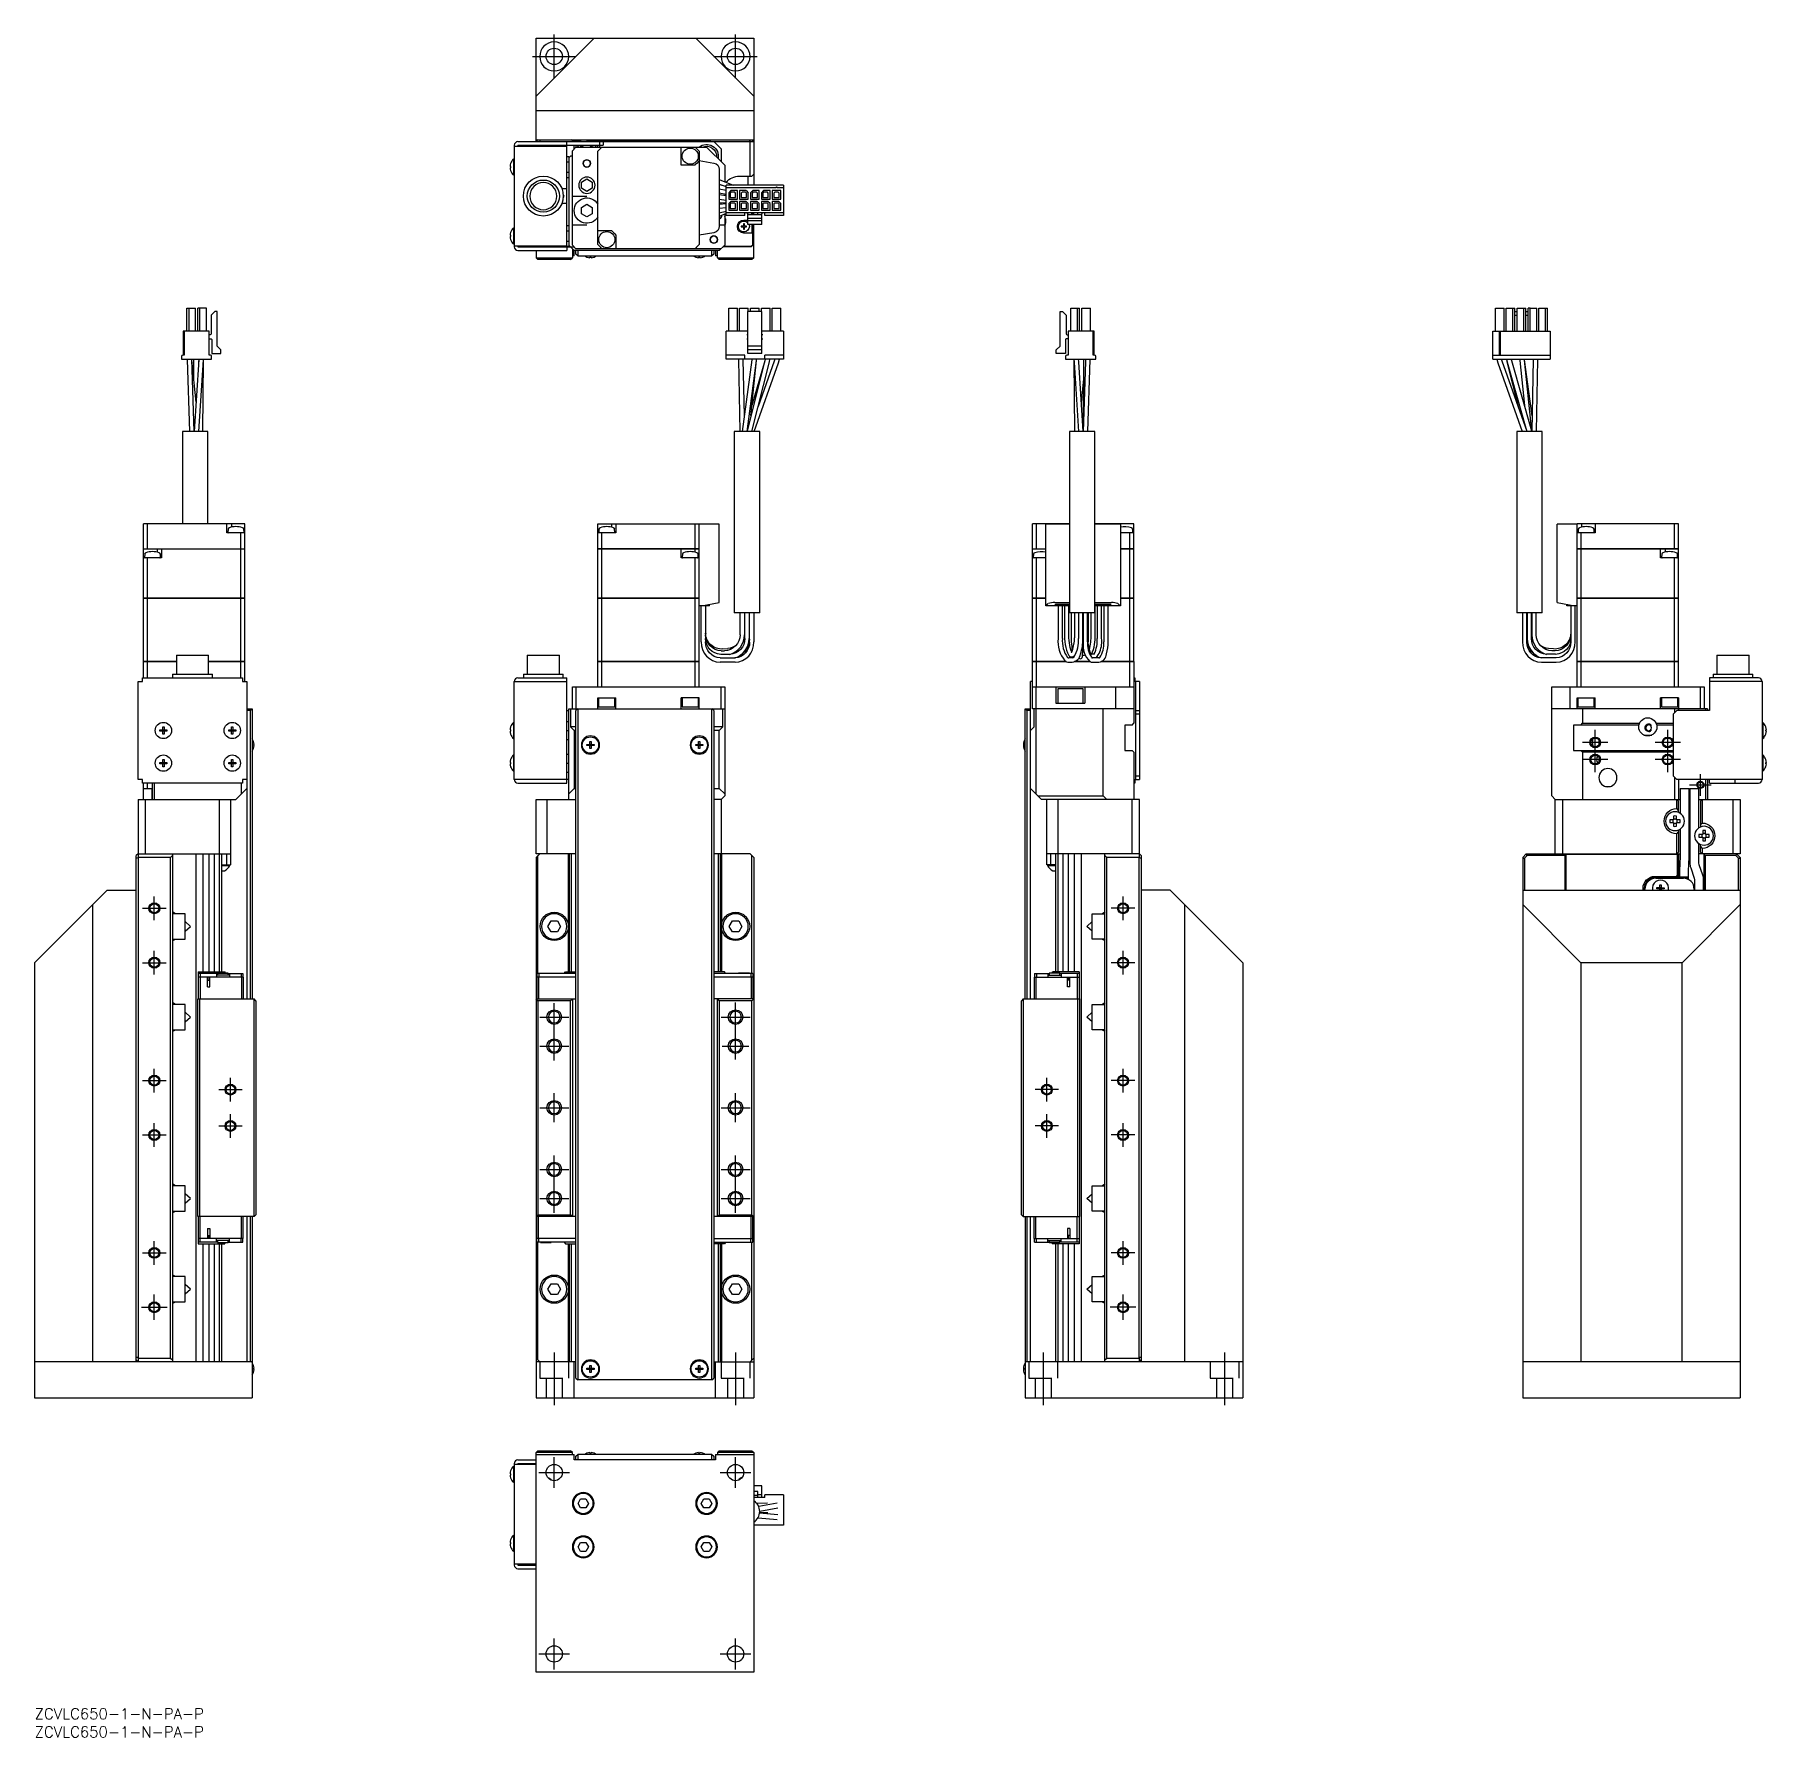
# Model space of a CAD drawing. Extents: x 0 to 477, y -8 to 461.
import ezdxf

# ---------------------------------------------------------------- set-up
doc = ezdxf.new("R2010")
doc.units = 0
doc.header["$LTSCALE"] = 0.5
doc.linetypes.add('CENTER', pattern=[50.8, 31.75, -6.35, 6.35, -6.35])
doc.linetypes.add('DASHED', pattern=[19.05, 12.7, -6.35])
for name, color, linetype in [('MSM_CENTER', 1, 'CENTER'), ('MSM_CONTINUOUS', 7, 'CONTINUOUS'), ('MSM_DASHED', 4, 'DASHED'), ('MSM_NARROW', 5, 'CONTINUOUS'), ('MSM_PART_NUMBER', 7, 'CONTINUOUS')]:
    doc.layers.add(name, color=color, linetype=linetype)
doc.styles.get("Standard").update_dxf_attribs({"font": 'txt.shx', "height": 3, "bigfont": 'bigfont.shx'})

msp = doc.modelspace()

# ---------------------------------------------------------------- texts
at = {"layer": 'MSM_PART_NUMBER'}
for p in [(0, -3), (0, -8)]:
    msp.add_text('ZCVLC650-1-N-PA-P', height=3, dxfattribs=at).set_placement(p)

# ---------------------------------------------------------------- linework, layer by layer
at = {"layer": 'MSM_CENTER'}
for p, q in [((143.26, 449.37), (143.26, 461.37)), ((193.26, 449.37), (193.26, 461.37)), ((137.26, 455.37), (149.26, 455.37)), ((187.26, 455.37), (199.26, 455.37)), ((430.28, 258.05), (430.28, 269.75)), ((450.28, 258.05), (450.28, 269.75)), ((433.78, 266.25), (426.78, 266.25)), ((453.78, 266.25), (446.78, 266.25)), ((433.78, 261.55), (426.78, 261.55)), ((453.78, 261.55), (446.78, 261.55)), ((456.28, 254.55), (462.28, 254.55)), ((459.28, 251.55), (459.28, 257.55)), ((29.75, 220.55), (36.25, 220.55)), ((33, 217.3), (33, 223.8)), ((303.34, 220.55), (296.84, 220.55)), ((300.09, 217.3), (300.09, 223.8)), ((29.75, 205.55), (36.25, 205.55)), ((33, 202.3), (33, 208.8)), ((303.34, 205.55), (296.84, 205.55)), ((300.09, 202.3), (300.09, 208.8)), ((143.26, 178.55), (143.26, 194.55)), ((193.26, 178.9), (193.26, 194.55)), ((139.26, 190.55), (147.26, 190.55)), ((189.26, 190.55), (197.26, 190.55)), ((139.26, 182.55), (147.26, 182.55)), ((189.61, 182.55), (196.91, 182.55)), ((29.75, 173.05), (36.25, 173.05)), ((33, 169.8), (33, 176.3)), ((54, 167.3), (54, 173.8)), ((279.09, 167.3), (279.09, 173.8)), ((303.34, 173.05), (296.84, 173.05)), ((300.09, 169.8), (300.09, 176.3)), ((50.75, 170.55), (57.25, 170.55)), ((143.26, 161.55), (143.26, 169.55)), ((193.26, 161.55), (193.26, 169.55)), ((282.34, 170.55), (275.84, 170.55)), ((54, 157.3), (54, 163.8)), ((139.26, 165.55), (147.26, 165.55)), ((189.26, 165.55), (197.26, 165.55)), ((279.09, 157.3), (279.09, 163.8)), ((29.75, 158.05), (36.25, 158.05)), ((33, 154.8), (33, 161.3)), ((50.75, 160.55), (57.25, 160.55)), ((282.34, 160.55), (275.84, 160.55)), ((303.34, 158.05), (296.84, 158.05)), ((300.09, 154.8), (300.09, 161.3)), ((139.26, 148.55), (147.26, 148.55)), ((143.26, 136.55), (143.26, 152.55)), ((189.26, 148.55), (197.26, 148.55)), ((193.26, 136.55), (193.26, 152.55)), ((139.26, 140.55), (147.26, 140.55)), ((189.26, 140.55), (197.26, 140.55)), ((29.75, 125.55), (36.25, 125.55)), ((33, 122.3), (33, 128.8)), ((303.34, 125.55), (296.84, 125.55)), ((300.09, 122.3), (300.09, 128.8)), ((29.5, 110.55), (36.5, 110.55)), ((33, 107.05), (33, 114.05)), ((303.59, 110.55), (296.59, 110.55)), ((300.09, 107.05), (300.09, 114.05)), ((143.26, 98.05), (143.26, 83.55)), ((193.26, 98.05), (193.26, 83.55)), ((278.09, 98.05), (278.09, 83.55)), ((328.09, 98.05), (328.09, 83.55)), ((143.26, 60.75), (143.26, 69.25)), ((193.26, 60.75), (193.26, 69.25)), ((139.01, 65), (147.51, 65)), ((189.01, 65), (197.51, 65)), ((143.26, 10.75), (143.26, 19.25)), ((193.26, 10.75), (193.26, 19.25)), ((139.01, 15), (147.51, 15)), ((189.01, 15), (197.51, 15))]:
    msp.add_line(p, q, dxfattribs=at)
at = {"layer": 'MSM_CONTINUOUS'}
for p, q in [((138.26, 444.37), (154.26, 460.37)), ((138.26, 431.87), (138.26, 460.37)), ((138.26, 460.37), (198.26, 460.37)), ((182.26, 460.37), (198.26, 444.37)), ((198.26, 460.37), (198.26, 419.84)), ((198.26, 440.37), (138.26, 440.37)), ((132.26, 430.87), (132.26, 402.87)), ((132.26, 430.67), (146.76, 430.67)), ((133.26, 431.87), (198.26, 431.87)), ((133.26, 430.87), (156.76, 430.87)), ((133.26, 430.87), (133.26, 430.67)), ((138.26, 432.37), (198.26, 432.37)), ((138.26, 430.67), (138.26, 430.87)), ((139.26, 430.87), (139.06, 430.67)), ((139.26, 431.87), (139.47, 432.37)), ((146.76, 430.87), (146.76, 431.87)), ((146.76, 403.07), (146.76, 430.67)), ((148.26, 432.07), (147.96, 432.37)), ((148.26, 432.07), (148.26, 431.87)), ((148.26, 432.07), (150.46, 432.07)), ((149.26, 430.37), (148.26, 429.37)), ((148.76, 429.87), (148.76, 430.87)), ((149.26, 430.87), (149.26, 430.37)), ((149.26, 430.37), (185.26, 430.37)), ((149.66, 430.37), (150.16, 430.87)), ((149.96, 432.37), (150.26, 432.07)), ((150.82, 430.87), (150.36, 430.37)), ((150.46, 432.07), (150.66, 431.87)), ((150.76, 430.87), (150.76, 430.8)), ((153.96, 431.97), (152.16, 431.97)), ((152.16, 431.97), (152.16, 431.87)), ((153.35, 430.58), (153.46, 430.47)), ((153.76, 430.47), (153.46, 430.47)), ((153.46, 430.47), (153.46, 430.46)), ((153.76, 430.46), (153.76, 430.87)), ((154.06, 432.07), (153.86, 431.87)), ((186.26, 432.07), (154.06, 432.07)), ((154.36, 430.87), (154.86, 430.37)), ((155.26, 430.37), (155.26, 430.87)), ((155.56, 432.07), (155.36, 431.87)), ((155.56, 432.07), (155.36, 431.87)), ((155.76, 431.87), (155.76, 430.37)), ((156.76, 431.87), (156.76, 430.87)), ((178.26, 425.37), (178.26, 430.37)), ((190.26, 425.37), (185.26, 430.37)), ((186.26, 432.07), (186.56, 432.37)), ((189.26, 429.87), (187.26, 431.87)), ((189.26, 429.87), (189.26, 426.37)), ((197.05, 432.37), (197.26, 431.87)), ((197.26, 422.37), (197.26, 431.87)), ((131.07, 425.05), (131.23, 425.05)), ((131.22, 425.85), (131.23, 425.84)), ((131.23, 425.05), (131.23, 424.69)), ((132.08, 422.62), (132.08, 427.12)), ((132.26, 427.12), (132.08, 427.12)), ((146.76, 427.76), (147.26, 427.76)), ((146.76, 426.31), (147.26, 426.31)), ((147.76, 427.87), (147.26, 427.37)), ((147.26, 427.76), (147.26, 402.98)), ((148.26, 427.87), (147.76, 427.87)), ((148.26, 403.37), (148.26, 429.37)), ((155.26, 403.53), (155.26, 429.22)), ((182.01, 425.37), (178.26, 425.37)), ((183.26, 429.22), (183.26, 403.53)), ((183.26, 426.67), (187.27, 425.96)), ((190.26, 425.37), (190.26, 420.84)), ((131.23, 424.69), (131.07, 424.69)), ((131.23, 423.9), (131.22, 423.89)), ((132.08, 422.62), (132.26, 422.62)), ((146.76, 423.43), (147.26, 423.43)), ((146.76, 421.98), (147.26, 421.98)), ((150.76, 420.74), (152.26, 421.6)), ((150.76, 419.01), (150.76, 420.74)), ((152.26, 421.6), (153.76, 420.74)), ((153.76, 420.74), (153.76, 419.01)), ((188.76, 424.19), (188.76, 408.55)), ((188.76, 421.48), (192.61, 419.84)), ((194.36, 422.37), (197.76, 422.37)), ((196.76, 419.84), (196.76, 422.37)), ((198.26, 422.87), (197.76, 422.37)), ((146.76, 418.87), (145.38, 418.87)), ((146.03, 416.87), (145.74, 417.39)), ((145.74, 416.36), (146.03, 416.87)), ((148.26, 416.87), (152.26, 416.87)), ((152.26, 418.14), (150.76, 419.01)), ((153.76, 419.01), (152.26, 418.14)), ((188.76, 420.11), (190.66, 419.5)), ((188.76, 418.85), (190.66, 418.48)), ((190.66, 417.26), (188.76, 417.63)), ((190.66, 416.97), (188.76, 417.25)), ((188.76, 416.03), (190.66, 415.76)), ((188.78, 420.16), (189.39, 419.9)), ((190.26, 417.34), (190.26, 417.03)), ((206.51, 419.84), (190.66, 419.84)), ((190.66, 411.56), (190.66, 419.84)), ((204.43, 419.13), (190.66, 419.13)), ((191.98, 418.4), (191.38, 417.8)), ((191.38, 417.8), (191.38, 416)), ((191.38, 416), (193.78, 416)), ((192.05, 417.95), (191.8, 417.7)), ((191.8, 417.7), (191.8, 416.45)), ((191.8, 416.45), (193.27, 416.45)), ((193.78, 418.4), (191.98, 418.4)), ((193.02, 417.95), (192.05, 417.95)), ((193.27, 417.7), (193.02, 417.95)), ((193.27, 416.45), (193.27, 417.7)), ((193.78, 416), (193.78, 418.4)), ((194.38, 418.4), (194.38, 416)), ((196.18, 418.4), (194.38, 418.4)), ((194.38, 416), (196.78, 416)), ((195.05, 417.95), (194.8, 417.7)), ((194.8, 417.7), (194.8, 416.45)), ((194.8, 416.45), (196.27, 416.45)), ((196.02, 417.95), (195.05, 417.95)), ((196.27, 417.7), (196.02, 417.95)), ((196.18, 418.4), (196.78, 417.8)), ((196.27, 416.45), (196.27, 417.7)), ((196.78, 416), (196.78, 417.8)), ((197.98, 418.4), (197.38, 417.8)), ((197.38, 417.8), (197.38, 416)), ((197.38, 416), (199.78, 416)), ((198.05, 417.95), (197.8, 417.7)), ((197.8, 417.7), (197.8, 416.45)), ((197.8, 416.45), (199.27, 416.45)), ((199.78, 418.4), (197.98, 418.4)), ((199.02, 417.95), (198.05, 417.95)), ((199.27, 417.7), (199.02, 417.95)), ((199.27, 416.45), (199.27, 417.7)), ((199.78, 416), (199.78, 418.4)), ((200.98, 418.4), (200.38, 417.8)), ((200.38, 417.8), (200.38, 416)), ((200.38, 416), (202.78, 416)), ((201.05, 417.95), (200.8, 417.7)), ((200.8, 417.7), (200.8, 416.45)), ((200.8, 416.45), (202.27, 416.45)), ((202.78, 418.4), (200.98, 418.4)), ((202.02, 417.95), (201.05, 417.95)), ((202.27, 417.7), (202.02, 417.95)), ((202.27, 416.45), (202.27, 417.7)), ((202.78, 416), (202.78, 418.4)), ((205.78, 418.4), (203.38, 418.4)), ((203.38, 418.4), (203.38, 416)), ((203.38, 416), (205.78, 416)), ((204.05, 417.95), (203.8, 417.7)), ((203.8, 417.7), (203.8, 416.45)), ((203.8, 416.45), (205.27, 416.45)), ((205.02, 417.95), (204.05, 417.95)), ((204.43, 419.13), (204.43, 419.23)), ((204.73, 419.23), (204.73, 419.13)), ((206.51, 419.13), (204.73, 419.13)), ((205.27, 417.7), (205.02, 417.95)), ((205.27, 416.45), (205.27, 417.7)), ((205.78, 416), (205.78, 418.4)), ((206.51, 419.84), (206.51, 411.56)), ((145.38, 414.87), (146.76, 414.87)), ((150.76, 413.74), (152.26, 414.6)), ((150.76, 412.01), (150.76, 413.74)), ((152.26, 411.14), (150.76, 412.01)), ((152.26, 414.6), (153.76, 413.74)), ((153.76, 412.01), (152.26, 411.14)), ((153.76, 413.74), (153.76, 412.01)), ((190.66, 415), (188.76, 414.96)), ((188.76, 414.64), (190.66, 414.8)), ((190.66, 413.59), (188.76, 413.43)), ((190.66, 412.62), (188.76, 412.2)), ((190.66, 412.07), (188.76, 411.27)), ((190.26, 414.76), (190.26, 414.99)), ((190.26, 411.9), (190.26, 403.37)), ((190.49, 415), (190.49, 414.78)), ((206.51, 412.27), (190.66, 412.27)), ((195.85, 411.56), (190.66, 411.56)), ((191.38, 414.8), (191.98, 415.4)), ((191.38, 414.8), (191.38, 413)), ((191.38, 413), (193.78, 413)), ((192.05, 414.95), (191.8, 414.7)), ((191.8, 414.7), (191.8, 413.45)), ((191.8, 413.45), (193.27, 413.45)), ((193.78, 415.4), (191.98, 415.4)), ((193.02, 414.95), (192.05, 414.95)), ((193.27, 414.7), (193.02, 414.95)), ((193.27, 413.45), (193.27, 414.7)), ((193.78, 413), (193.78, 415.4)), ((194.38, 415.4), (194.38, 413)), ((196.18, 415.4), (194.38, 415.4)), ((194.38, 413), (196.78, 413)), ((195.05, 414.95), (194.8, 414.7)), ((194.8, 414.7), (194.8, 413.45)), ((194.8, 413.45), (196.27, 413.45)), ((196.02, 414.95), (195.05, 414.95)), ((195.85, 411.56), (195.85, 412.27)), ((196.27, 414.7), (196.02, 414.95)), ((196.78, 414.8), (196.18, 415.4)), ((196.27, 413.45), (196.27, 414.7)), ((196.65, 408.99), (196.65, 412.02)), ((200.51, 411.71), (196.65, 411.71)), ((200.51, 410.71), (196.65, 410.71)), ((196.78, 413), (196.78, 414.8)), ((197.38, 415.4), (197.38, 413)), ((199.18, 415.4), (197.38, 415.4)), ((197.38, 413), (199.78, 413)), ((197.76, 411.71), (197.76, 412.27)), ((198.05, 414.95), (197.8, 414.7)), ((197.8, 414.7), (197.8, 413.45)), ((197.8, 413.45), (199.27, 413.45)), ((198.01, 411.71), (198.01, 412.27)), ((198.06, 412.02), (198.01, 412.02)), ((199.02, 414.95), (198.05, 414.95)), ((198.06, 411.71), (198.06, 412.27)), ((198.26, 411.71), (198.26, 412.27)), ((199.27, 414.7), (199.02, 414.95)), ((199.78, 414.8), (199.18, 415.4)), ((199.27, 413.45), (199.27, 414.7)), ((199.41, 411.71), (199.41, 412.27)), ((199.78, 413), (199.78, 414.8)), ((202.18, 415.4), (200.38, 415.4)), ((200.38, 415.4), (200.38, 413)), ((200.38, 413), (202.78, 413)), ((200.51, 408.99), (200.51, 412.02)), ((201.05, 414.95), (200.8, 414.7)), ((200.8, 414.7), (200.8, 413.45)), ((200.8, 413.45), (202.27, 413.45)), ((202.02, 414.95), (201.05, 414.95)), ((201.31, 411.56), (201.31, 412.27)), ((206.51, 411.56), (201.31, 411.56)), ((202.27, 414.7), (202.02, 414.95)), ((202.78, 414.8), (202.18, 415.4)), ((202.27, 413.45), (202.27, 414.7)), ((202.78, 413), (202.78, 414.8)), ((203.38, 415.4), (203.38, 413)), ((205.18, 415.4), (203.38, 415.4)), ((203.38, 413), (205.78, 413)), ((204.05, 414.95), (203.8, 414.7)), ((203.8, 414.7), (203.8, 413.45)), ((203.8, 413.45), (205.27, 413.45)), ((205.02, 414.95), (204.05, 414.95)), ((205.27, 414.7), (205.02, 414.95)), ((205.78, 414.8), (205.18, 415.4)), ((205.27, 413.45), (205.27, 414.7)), ((205.78, 413), (205.78, 414.8)), ((131.07, 406.05), (131.23, 406.05)), ((131.22, 406.85), (131.23, 406.84)), ((131.23, 406.05), (131.23, 405.69)), ((132.08, 403.62), (132.08, 408.12)), ((132.26, 408.12), (132.08, 408.12)), ((146.76, 408.76), (147.26, 408.76)), ((146.76, 407.31), (147.26, 407.31)), ((152.26, 408.87), (148.26, 408.87)), ((155.26, 407.37), (159.01, 407.37)), ((160.26, 406.12), (160.26, 402.37)), ((187.27, 406.78), (183.26, 406.07)), ((190.26, 408.87), (188.76, 408.87)), ((190.49, 410.61), (190.49, 409.44)), ((195.44, 408.6), (194.81, 408.6)), ((194.81, 408.6), (194.81, 408.35)), ((194.81, 408.35), (195.44, 408.35)), ((195.69, 409.22), (195.44, 409.22)), ((195.44, 409.22), (195.44, 408.6)), ((195.44, 408.35), (195.44, 407.72)), ((195.44, 407.72), (195.69, 407.72)), ((195.56, 410.27), (196.65, 410.27)), ((198.01, 406.67), (195.56, 406.67)), ((195.69, 408.6), (195.69, 409.22)), ((196.31, 408.6), (195.69, 408.6)), ((195.69, 407.72), (195.69, 408.35)), ((195.69, 408.35), (196.31, 408.35)), ((196.31, 408.35), (196.31, 408.6)), ((200.51, 410.01), (196.65, 410.01)), ((200.51, 408.99), (196.65, 408.99)), ((197.81, 406.67), (197.81, 408.99)), ((198.01, 403.47), (198.01, 406.67)), ((198.06, 403.37), (198.06, 408.99)), ((198.26, 399.87), (198.26, 408.99)), ((131.23, 405.69), (131.07, 405.69)), ((131.23, 404.9), (131.22, 404.89)), ((132.08, 403.62), (132.26, 403.62)), ((146.76, 403.07), (132.26, 403.07)), ((133.26, 403.07), (133.26, 402.87)), ((133.26, 402.98), (147.26, 402.98)), ((133.26, 402.87), (148.76, 402.87)), ((133.26, 401.87), (146.76, 401.87)), ((138.26, 402.98), (138.26, 402.87)), ((138.26, 401.87), (138.26, 399.87)), ((138.96, 402.87), (138.85, 402.98)), ((139.01, 402.97), (139, 402.98)), ((147.66, 402.97), (139.01, 402.97)), ((146.76, 404.43), (147.26, 404.43)), ((146.76, 402.87), (146.76, 401.87)), ((147.26, 403.37), (148.76, 401.87)), ((148.26, 403.37), (149.26, 402.37)), ((148.26, 402.37), (148.26, 399.87)), ((148.76, 400.37), (148.76, 401.87)), ((188.76, 401.87), (148.76, 401.87)), ((189.26, 402.37), (149.26, 402.37)), ((149.26, 400.87), (149.26, 401.87)), ((149.76, 401.87), (149.76, 400.37)), ((186.76, 400.37), (186.76, 401.87)), ((187.26, 401.87), (187.26, 400.87)), ((187.76, 401.87), (187.76, 400.37)), ((188.26, 399.87), (188.26, 401.87)), ((188.76, 401.87), (190.26, 403.37)), ((197.56, 402.87), (189.76, 402.87)), ((197.51, 402.97), (189.86, 402.97)), ((197.51, 402.97), (198.01, 403.47)), ((197.56, 402.87), (198.06, 403.37)), ((138.26, 399.87), (148.26, 399.87)), ((138.76, 399.37), (138.26, 399.87)), ((147.76, 399.37), (138.76, 399.37)), ((147.76, 399.37), (148.26, 399.87)), ((148.76, 400.37), (148.26, 400.37)), ((149.76, 400.37), (149.26, 400.87)), ((149.76, 400.37), (186.76, 400.37)), ((152.28, 400.03), (152.29, 400.04)), ((153.08, 400.04), (153.44, 400.04)), ((153.08, 399.88), (153.08, 400.04)), ((153.44, 400.04), (153.44, 399.88)), ((154.23, 400.04), (154.24, 400.03)), ((182.28, 400.03), (182.29, 400.04)), ((183.08, 400.04), (183.44, 400.04)), ((183.08, 399.88), (183.08, 400.04)), ((183.44, 400.04), (183.44, 399.88)), ((184.23, 400.04), (184.24, 400.03)), ((187.26, 400.87), (186.76, 400.37)), ((188.26, 400.37), (187.76, 400.37)), ((188.26, 399.87), (198.26, 399.87)), ((188.26, 399.87), (188.76, 399.37)), ((197.76, 399.37), (188.76, 399.37)), ((198.26, 399.87), (197.76, 399.37)), ((41.97, 379.6), (41.97, 385.95)), ((41.97, 385.95), (44.37, 385.95)), ((42.57, 379.6), (42.57, 385.95)), ((44.37, 379.6), (44.37, 385.95)), ((44.97, 379.6), (44.97, 385.95)), ((47.37, 385.95), (44.97, 385.95)), ((45.57, 379.6), (45.57, 385.95)), ((47.37, 379.6), (47.37, 385.95)), ((49.66, 385.06), (48.66, 384.06)), ((48.66, 384.06), (48.66, 378.93)), ((50.36, 385.06), (49.66, 385.06)), ((50.36, 375.52), (50.36, 385.06)), ((191.38, 385.95), (193.78, 385.95)), ((191.38, 379.6), (191.38, 385.95)), ((193.78, 379.6), (193.78, 385.95)), ((194.38, 379.6), (194.38, 385.95)), ((194.38, 385.95), (196.78, 385.95)), ((196.65, 373.5), (196.65, 385.06)), ((200.51, 385.06), (196.65, 385.06)), ((196.78, 385.06), (196.78, 385.95)), ((197.38, 385.95), (199.78, 385.95)), ((197.38, 385.06), (197.38, 385.95)), ((199.78, 385.06), (199.78, 385.95)), ((200.38, 385.06), (200.38, 385.95)), ((200.38, 385.95), (202.78, 385.95)), ((200.51, 373.5), (200.51, 385.06)), ((202.78, 379.6), (202.78, 385.95)), ((203.38, 379.6), (203.38, 385.95)), ((203.38, 385.95), (205.78, 385.95)), ((205.78, 379.6), (205.78, 385.95)), ((282.72, 375.52), (282.72, 385.06)), ((282.72, 385.06), (283.42, 385.06)), ((283.42, 385.06), (284.42, 384.06)), ((284.42, 384.06), (284.42, 378.93)), ((285.71, 385.95), (288.11, 385.95)), ((285.71, 379.6), (285.71, 385.95)), ((287.51, 379.6), (287.51, 385.95)), ((288.11, 379.6), (288.11, 385.95)), ((288.71, 379.6), (288.71, 385.95)), ((288.71, 385.95), (291.11, 385.95)), ((291.11, 379.6), (291.11, 385.95)), ((402.76, 379.6), (402.76, 385.95)), ((402.76, 385.95), (405.16, 385.95)), ((405.16, 379.6), (405.16, 385.95)), ((405.76, 379.6), (405.76, 385.95)), ((405.76, 385.95), (407.56, 385.95)), ((407.56, 379.6), (407.56, 385.95)), ((407.56, 385.95), (408.16, 385.95)), ((408.16, 379.6), (408.16, 385.95)), ((408.16, 385.06), (408.76, 385.06)), ((408.16, 384.06), (408.76, 384.06)), ((408.76, 379.6), (408.76, 385.95)), ((408.76, 385.95), (410.56, 385.95)), ((410.56, 379.6), (410.56, 385.95)), ((410.56, 385.95), (411.16, 385.95)), ((411.16, 379.6), (411.16, 385.95)), ((411.16, 385.06), (411.76, 385.06)), ((411.16, 384.06), (411.76, 384.06)), ((411.76, 379.6), (411.76, 385.95)), ((412.36, 385.95), (411.76, 385.95)), ((412.36, 379.6), (412.36, 385.95)), ((412.36, 385.95), (414.16, 385.95)), ((414.16, 379.6), (414.16, 385.95)), ((414.76, 385.95), (416.56, 385.95)), ((414.76, 379.6), (414.76, 385.95)), ((416.56, 379.6), (416.56, 385.95)), ((416.56, 385.95), (417.16, 385.95)), ((417.16, 379.6), (417.16, 385.95)), ((48.1, 379.6), (40.99, 379.6)), ((40.99, 379.6), (40.99, 372.97)), ((41.24, 379.6), (41.24, 372.97)), ((48.1, 372.97), (48.1, 379.6)), ((48.38, 378.65), (48.1, 378.65)), ((48.1, 377.5), (48.7, 377.5)), ((48.85, 377.35), (48.85, 373.5)), ((190.66, 371.95), (190.66, 379.6)), ((196.65, 379.6), (190.66, 379.6)), ((196.65, 378.65), (196.4, 378.65)), ((196.4, 377.5), (196.65, 377.5)), ((206.51, 379.6), (200.51, 379.6)), ((200.76, 378.65), (200.51, 378.65)), ((200.51, 377.5), (200.76, 377.5)), ((206.51, 379.6), (206.51, 371.95)), ((284.23, 377.35), (284.23, 373.5)), ((284.98, 377.5), (284.38, 377.5)), ((284.7, 378.65), (284.98, 378.65)), ((284.98, 379.6), (284.98, 372.97)), ((292.09, 379.6), (284.98, 379.6)), ((291.84, 372.97), (291.84, 379.6)), ((292.09, 372.97), (292.09, 379.6)), ((402.03, 371.95), (402.03, 379.6)), ((402.03, 379.6), (417.88, 379.6)), ((403.81, 379.6), (403.81, 372.97)), ((404.11, 379.6), (404.11, 372.97)), ((417.88, 379.6), (417.88, 371.95)), ((40.53, 372.67), (40.53, 371.95)), ((41.24, 372.97), (40.83, 372.97)), ((48.51, 372.97), (48.1, 372.97)), ((48.81, 371.95), (48.81, 372.67)), ((48.85, 373.5), (51.38, 373.5)), ((51.38, 374.5), (50.36, 375.52)), ((51.38, 373.5), (51.38, 374.5)), ((195.85, 372.97), (190.66, 372.97)), ((195.85, 371.95), (195.85, 372.97)), ((200.51, 375.52), (196.65, 375.52)), ((200.51, 374.5), (196.65, 374.5)), ((200.51, 373.5), (196.65, 373.5)), ((206.51, 372.97), (201.31, 372.97)), ((201.31, 371.95), (201.31, 372.97)), ((281.7, 374.5), (282.72, 375.52)), ((281.7, 373.5), (281.7, 374.5)), ((284.23, 373.5), (281.7, 373.5)), ((284.27, 372.67), (284.27, 371.95)), ((284.98, 372.97), (284.57, 372.97)), ((292.25, 372.97), (291.84, 372.97)), ((292.55, 371.95), (292.55, 372.67)), ((402.03, 372.97), (417.88, 372.97)), ((40.53, 371.95), (48.81, 371.95)), ((42.05, 371.95), (42.06, 371.83)), ((42.06, 371.83), (42.7, 351.95)), ((43.35, 371.87), (43.35, 371.95)), ((44, 351.95), (43.35, 371.87)), ((43.38, 371.67), (43.36, 371.95)), ((44.51, 360.1), (43.38, 371.67)), ((43.86, 371.28), (43.85, 371.95)), ((43.89, 366.43), (43.86, 371.28)), ((45.24, 371.82), (44, 351.96)), ((45.24, 371.95), (45.2, 371.17)), ((45.25, 371.95), (45.24, 371.82)), ((45.3, 351.95), (46.54, 371.74)), ((46.4, 351.95), (46.55, 371.62)), ((46.54, 371.74), (46.55, 371.95)), ((46.55, 371.62), (46.55, 371.95)), ((206.51, 371.95), (190.66, 371.95)), ((194.06, 371.95), (194.06, 371.84)), ((194.06, 371.95), (194.06, 371.77)), ((194.06, 371.84), (194.46, 351.95)), ((197.72, 371.71), (195.11, 351.95)), ((195.36, 371.8), (195.36, 371.95)), ((195.68, 356.25), (195.36, 371.8)), ((196.42, 351.95), (199.01, 371.53)), ((201.33, 371.5), (196.45, 352.17)), ((197.51, 356.37), (199.02, 371.54)), ((197.75, 371.95), (197.72, 371.71)), ((197.73, 351.95), (202.59, 371.19)), ((201.29, 371.45), (197.78, 359.13)), ((198.4, 351.95), (205.13, 370.92)), ((199.01, 371.53), (199.05, 371.95)), ((199.02, 371.54), (199.05, 371.95)), ((203.91, 371.35), (199.48, 358.88)), ((201.4, 371.95), (201.29, 371.45)), ((201.42, 371.95), (201.33, 371.5)), ((202.59, 371.19), (202.73, 371.95)), ((204.07, 371.95), (203.91, 371.34)), ((205.13, 370.92), (205.39, 371.95)), ((205.13, 370.91), (205.39, 371.95)), ((284.27, 371.95), (292.55, 371.95)), ((286.53, 371.95), (286.54, 371.34)), ((286.53, 371.95), (286.54, 371.62)), ((286.54, 371.62), (286.69, 351.95)), ((286.55, 371.95), (286.59, 371.09)), ((286.59, 371.09), (287.78, 351.95)), ((287.88, 371.17), (287.85, 371.95)), ((289.09, 351.96), (287.88, 371.17)), ((289.71, 371.15), (289.08, 351.95)), ((289.23, 371.28), (289.09, 351.97)), ((289.23, 371.95), (289.23, 371.28)), ((289.73, 371.95), (289.71, 371.15)), ((290.39, 351.95), (291.03, 371.83)), ((291.01, 371.11), (291.03, 371.95)), ((291.03, 371.83), (291.03, 371.95)), ((402.03, 371.95), (417.88, 371.95)), ((403.15, 371.95), (403.41, 370.92)), ((403.41, 370.92), (410.14, 351.95)), ((404.63, 371.35), (404.47, 371.95)), ((404.64, 371.34), (404.47, 371.95)), ((411.52, 351.95), (404.63, 371.35)), ((405.82, 371.95), (405.95, 371.19)), ((405.83, 371.95), (406, 371.1)), ((405.95, 371.19), (409.06, 358.88)), ((406, 371.1), (411.19, 352.89)), ((407.25, 371.45), (407.14, 371.95)), ((412.78, 352.03), (407.25, 371.45)), ((409.49, 371.95), (409.52, 371.54)), ((409.52, 371.54), (410.76, 359.13)), ((410.81, 371.67), (410.79, 371.95)), ((412.77, 352.07), (410.81, 371.67)), ((412.87, 356.25), (410.82, 371.71)), ((413.18, 371.87), (412.78, 351.95)), ((413.18, 371.95), (413.18, 371.87)), ((413.18, 371.95), (413.18, 371.8)), ((414.08, 351.95), (414.48, 371.84)), ((414.48, 371.84), (414.48, 371.95)), ((289.19, 366.43), (288.58, 360.1)), ((47.77, 351.95), (40.77, 351.95)), ((40.77, 351.95), (40.77, 326.55)), ((47.77, 326.55), (47.77, 351.95)), ((199.91, 351.95), (192.91, 351.95)), ((192.91, 351.95), (192.91, 301.95)), ((199.91, 301.95), (199.91, 351.95)), ((292.32, 351.95), (285.32, 351.95)), ((285.32, 351.95), (285.32, 301.95)), ((292.32, 301.95), (292.32, 351.95)), ((415.63, 351.95), (408.63, 351.95)), ((408.63, 351.95), (408.63, 301.95)), ((415.63, 301.95), (415.63, 351.95)), ((30, 319.66), (30, 326.55)), ((58, 326.55), (30, 326.55)), ((31.15, 319.66), (31.15, 326.55)), ((53, 324.05), (53, 326.55)), ((53.34, 325.02), (53.27, 324.26)), ((54.25, 326.55), (54.25, 325.61)), ((57.73, 324.26), (57.66, 325.02)), ((58, 319.66), (58, 326.55)), ((155.26, 319.66), (155.26, 326.55)), ((155.26, 326.55), (183.26, 326.55)), ((155.6, 325.02), (155.53, 324.26)), ((159.01, 326.55), (159.01, 325.61)), ((159.99, 324.26), (159.92, 325.02)), ((160.26, 326.55), (160.26, 324.05)), ((182.11, 319.66), (182.11, 326.55)), ((183.26, 288.55), (183.26, 326.55)), ((188.76, 326.45), (183.26, 326.45)), ((188.76, 304.81), (188.76, 326.45)), ((275.09, 319.66), (275.09, 326.55)), ((285.32, 326.55), (275.09, 326.55)), ((276.24, 319.66), (276.24, 326.55)), ((278.79, 303.95), (278.79, 326.45)), ((285.32, 326.45), (278.79, 326.45)), ((303.09, 326.55), (292.32, 326.55)), ((299.39, 326.45), (292.32, 326.45)), ((299.34, 326.45), (299.34, 326.55)), ((299.39, 326.45), (299.39, 303.95)), ((302.82, 324.26), (302.75, 325.02)), ((303.09, 319.66), (303.09, 326.55)), ((419.78, 304.81), (419.78, 326.45)), ((425.28, 326.45), (419.78, 326.45)), ((425.28, 288.55), (425.28, 326.55)), ((453.28, 326.55), (425.28, 326.55)), ((425.62, 325.02), (425.55, 324.26)), ((426.53, 326.55), (426.53, 325.61)), ((430.01, 324.26), (429.95, 325.02)), ((430.28, 326.55), (430.28, 324.05)), ((452.13, 319.66), (452.13, 326.55)), ((453.28, 319.66), (453.28, 326.55)), ((58, 324.05), (53, 324.05)), ((56.85, 319.66), (56.85, 324.05)), ((160.26, 324.05), (155.26, 324.05)), ((156.42, 319.66), (156.42, 324.05)), ((303.09, 324.05), (299.39, 324.05)), ((301.93, 319.66), (301.93, 324.05)), ((430.28, 324.05), (425.28, 324.05)), ((426.44, 319.66), (426.44, 324.05)), ((30, 319.66), (58, 319.66)), ((30, 306.05), (30, 319.65)), ((30, 319.65), (58, 319.65)), ((35, 317.15), (30, 317.15)), ((30.01, 319.65), (30.01, 319.66)), ((30.34, 318.13), (30.27, 317.37)), ((31.15, 306.05), (31.15, 317.15)), ((31.16, 319.65), (31.16, 319.66)), ((33.75, 319.65), (33.75, 318.72)), ((34.73, 317.37), (34.66, 318.13)), ((35, 319.65), (35, 317.15)), ((56.84, 319.65), (56.84, 319.66)), ((56.85, 306.05), (56.85, 319.65)), ((57.99, 319.65), (57.99, 319.66)), ((58, 306.05), (58, 319.65)), ((155.26, 319.66), (183.26, 319.66)), ((155.26, 306.05), (155.26, 319.65)), ((183.26, 319.65), (155.26, 319.65)), ((155.27, 319.65), (155.27, 319.66)), ((156.42, 319.65), (156.42, 319.66)), ((156.42, 306.05), (156.42, 319.65)), ((178.26, 317.15), (178.26, 319.65)), ((183.26, 317.15), (178.26, 317.15)), ((178.6, 318.13), (178.53, 317.37)), ((182.01, 319.65), (182.01, 318.72)), ((182.11, 319.65), (182.11, 319.66)), ((182.11, 306.05), (182.11, 317.15)), ((182.99, 317.37), (182.92, 318.13)), ((183.25, 319.65), (183.25, 319.66)), ((275.09, 319.66), (278.79, 319.66)), ((275.09, 306.05), (275.09, 319.65)), ((275.09, 319.65), (278.79, 319.65)), ((278.79, 317.15), (275.09, 317.15)), ((275.1, 319.65), (275.1, 319.66)), ((275.42, 318.13), (275.35, 317.37)), ((276.24, 319.65), (276.24, 319.66)), ((276.24, 306.05), (276.24, 317.15)), ((299.39, 319.66), (303.09, 319.66)), ((303.09, 319.65), (299.39, 319.65)), ((301.93, 319.65), (301.93, 319.66)), ((301.93, 306.05), (301.93, 319.65)), ((303.08, 319.65), (303.08, 319.66)), ((303.09, 306.05), (303.09, 319.65)), ((425.28, 319.66), (453.28, 319.66)), ((453.28, 319.65), (425.28, 319.65)), ((425.29, 319.65), (425.29, 319.66)), ((426.44, 319.65), (426.44, 319.66)), ((426.44, 306.05), (426.44, 319.65)), ((448.28, 317.15), (448.28, 319.65)), ((453.28, 317.15), (448.28, 317.15)), ((448.62, 318.13), (448.55, 317.37)), ((449.53, 319.65), (449.53, 318.72)), ((452.12, 319.65), (452.12, 319.66)), ((452.13, 306.05), (452.13, 317.15)), ((453.01, 317.37), (452.95, 318.13)), ((453.27, 319.65), (453.27, 319.66)), ((453.28, 306.05), (453.28, 319.65)), ((30, 306.05), (58, 306.05)), ((30, 288.55), (30, 306.04)), ((58, 306.04), (30, 306.04)), ((30.01, 306.05), (30.01, 306.04)), ((31.15, 288.55), (31.15, 306.04)), ((31.16, 306.05), (31.16, 306.04)), ((56.84, 306.05), (56.84, 306.04)), ((56.85, 288.55), (56.85, 306.04)), ((57.99, 306.05), (57.99, 306.04)), ((58, 288.55), (58, 306.04)), ((155.26, 306.05), (183.26, 306.05)), ((155.26, 288.55), (155.26, 306.04)), ((183.26, 306.04), (155.26, 306.04)), ((155.27, 306.05), (155.27, 306.04)), ((156.42, 306.05), (156.42, 306.04)), ((156.42, 288.55), (156.42, 306.04)), ((182.11, 306.05), (182.11, 306.04)), ((182.11, 288.55), (182.11, 306.04)), ((183.25, 306.05), (183.25, 306.04)), ((275.09, 306.05), (278.79, 306.05)), ((275.09, 288.55), (275.09, 306.04)), ((278.79, 306.04), (275.09, 306.04)), ((275.1, 306.05), (275.1, 306.04)), ((276.24, 306.05), (276.24, 306.04)), ((276.24, 288.55), (276.24, 306.04)), ((299.39, 306.05), (303.09, 306.05)), ((303.09, 306.04), (299.39, 306.04)), ((301.93, 306.05), (301.93, 306.04)), ((301.93, 288.55), (301.93, 306.04)), ((303.08, 306.05), (303.08, 306.04)), ((303.09, 288.55), (303.09, 306.04)), ((425.28, 306.05), (453.28, 306.05)), ((453.28, 306.04), (425.28, 306.04)), ((425.29, 306.05), (425.29, 306.04)), ((426.44, 306.05), (426.44, 306.04)), ((426.44, 288.55), (426.44, 306.04)), ((452.12, 306.05), (452.12, 306.04)), ((452.13, 288.55), (452.13, 306.04)), ((453.27, 306.05), (453.27, 306.04)), ((453.28, 288.55), (453.28, 306.04)), ((186.06, 303.95), (183.26, 303.95)), ((183.81, 293.95), (183.81, 303.95)), ((183.86, 303.95), (188.76, 304.81)), ((185.01, 303.95), (185.01, 293.95)), ((186.06, 303.95), (186.06, 304.34)), ((199.91, 301.95), (192.91, 301.95)), ((194.51, 295.95), (194.51, 301.95)), ((195.71, 301.95), (195.71, 294.95)), ((195.81, 294.95), (195.81, 301.95)), ((197.01, 301.95), (197.01, 294.95)), ((197.11, 293.95), (197.11, 301.95)), ((198.31, 301.95), (198.31, 293.95)), ((285.32, 303.95), (278.79, 303.95)), ((278.89, 303.95), (279.49, 304.55)), ((281.27, 304.81), (285.32, 304.81)), ((281.49, 304.34), (285.32, 304.34)), ((281.49, 303.95), (281.49, 304.34)), ((282.19, 303.95), (282.19, 294.95)), ((283.39, 294.95), (283.39, 303.95)), ((283.99, 303.95), (283.99, 296.43)), ((285.19, 296.43), (285.19, 303.95)), ((292.32, 301.95), (285.32, 301.95)), ((285.79, 301.95), (285.79, 296.41)), ((286.74, 301.95), (286.74, 296.5)), ((287.84, 301.95), (287.84, 294.95)), ((289.04, 294.95), (289.04, 301.95)), ((289.14, 301.95), (289.14, 293.95)), ((290.34, 293.95), (290.34, 301.95)), ((290.59, 294.95), (290.59, 301.95)), ((291.19, 301.95), (291.19, 295.95)), ((292.32, 304.81), (296.91, 304.81)), ((292.32, 304.34), (296.69, 304.34)), ((299.39, 303.95), (292.32, 303.95)), ((292.39, 295.95), (292.39, 303.95)), ((292.99, 303.95), (292.99, 294.95)), ((294.19, 294.95), (294.19, 303.95)), ((294.79, 303.95), (294.79, 293.95)), ((295.99, 293.95), (295.99, 303.95)), ((296.69, 303.95), (296.69, 304.34)), ((298.68, 304.55), (299.28, 303.95)), ((415.63, 301.95), (408.63, 301.95)), ((410.23, 301.95), (410.23, 293.95)), ((411.43, 293.95), (411.43, 301.95)), ((411.53, 301.95), (411.53, 294.95)), ((412.73, 294.95), (412.73, 301.95)), ((412.83, 301.95), (412.83, 294.95)), ((414.03, 295.95), (414.03, 301.95)), ((419.78, 304.81), (424.68, 303.95)), ((422.48, 303.95), (422.48, 304.34)), ((425.28, 303.95), (422.48, 303.95)), ((423.53, 303.95), (423.53, 293.95)), ((424.73, 293.95), (424.73, 303.95)), ((185.01, 296.43), (185.02, 296.19)), ((286.74, 296.53), (286.74, 296.49)), ((423.53, 296.43), (423.53, 296.19)), ((189.32, 291.55), (190.2, 291.55)), ((189.78, 292.02), (191.16, 292.14)), ((195.66, 294.24), (195.65, 294.21)), ((195.65, 294.21), (195.66, 294.24)), ((195.66, 294.24), (195.81, 295.45)), ((195.71, 294.95), (195.66, 294.24)), ((290.51, 292.89), (290.59, 294.95)), ((412.88, 294.24), (412.73, 295.45)), ((412.83, 294.95), (412.89, 294.24)), ((412.89, 294.21), (412.88, 294.24)), ((412.89, 294.24), (412.89, 294.21)), ((418.77, 292.02), (417.38, 292.14)), ((419.22, 291.55), (418.34, 291.55)), ((30, 288.55), (39.07, 288.55)), ((30, 284.05), (30, 288.54)), ((39.07, 288.54), (30, 288.54)), ((30.01, 288.55), (30.01, 288.54)), ((31.15, 284.05), (31.15, 288.54)), ((31.16, 288.55), (31.16, 288.54)), ((39.07, 290.35), (47.92, 290.35)), ((39.07, 290.35), (39.07, 285.05)), ((47.92, 285.05), (47.92, 290.35)), ((47.92, 288.55), (58, 288.55)), ((58, 288.54), (47.92, 288.54)), ((56.84, 288.55), (56.84, 288.54)), ((56.85, 284.05), (56.85, 288.54)), ((57.99, 288.55), (57.99, 288.54)), ((58, 283.05), (58, 288.54)), ((135.84, 290.35), (144.69, 290.35)), ((135.84, 290.35), (135.84, 285.05)), ((144.69, 285.05), (144.69, 290.35)), ((155.26, 288.55), (183.26, 288.55)), ((155.26, 281.55), (155.26, 288.54)), ((183.26, 288.54), (155.26, 288.54)), ((155.27, 288.55), (155.27, 288.54)), ((156.42, 288.55), (156.42, 288.54)), ((156.42, 281.55), (156.42, 288.54)), ((182.11, 288.55), (182.11, 288.54)), ((182.11, 281.55), (182.11, 288.54)), ((183.25, 288.55), (183.25, 288.54)), ((183.26, 281.55), (183.26, 288.54)), ((189.01, 289.55), (193.11, 289.55)), ((193.11, 288.35), (189.01, 288.35)), ((189.17, 290.55), (191.65, 290.55)), ((193.11, 289.56), (193.07, 289.55)), ((275.09, 288.55), (284.36, 288.55)), ((275.09, 275.55), (275.09, 288.54)), ((284.38, 288.54), (275.09, 288.54)), ((275.1, 288.55), (275.1, 288.54)), ((276.24, 288.55), (276.24, 288.54)), ((276.24, 281.55), (276.24, 288.54)), ((286.11, 289.55), (285.13, 289.55)), ((285.13, 288.35), (286.09, 288.35)), ((285.91, 291.07), (285.75, 291.01)), ((286.12, 289.87), (286.16, 289.88)), ((286.16, 289.88), (286.37, 289.96)), ((290.98, 288.54), (286.74, 288.54)), ((286.76, 288.55), (290.97, 288.55)), ((287.91, 289.51), (288.1, 289.38)), ((288.1, 289.38), (288.29, 289.35)), ((288.95, 290.35), (289.01, 290.35)), ((289.01, 290.35), (289.41, 290.35)), ((289.41, 290.35), (289.45, 290.35)), ((289.45, 290.35), (289.67, 290.4)), ((292.03, 290.55), (291.29, 290.55)), ((293.43, 289.55), (291.69, 289.55)), ((291.69, 288.35), (293.43, 288.35)), ((303.09, 288.54), (294.03, 288.54)), ((294.05, 288.55), (303.09, 288.55)), ((301.93, 288.55), (301.93, 288.54)), ((301.93, 281.55), (301.93, 288.54)), ((303.08, 288.55), (303.08, 288.54)), ((303.09, 288.54), (303.09, 271.55)), ((419.53, 289.55), (415.43, 289.55)), ((415.43, 288.35), (419.53, 288.35)), ((415.44, 289.56), (415.47, 289.55)), ((419.37, 290.55), (416.89, 290.55)), ((425.28, 288.55), (453.28, 288.55)), ((425.28, 281.55), (425.28, 288.54)), ((453.28, 288.54), (425.28, 288.54)), ((425.29, 288.55), (425.29, 288.54)), ((426.44, 288.55), (426.44, 288.54)), ((426.44, 281.55), (426.44, 288.54)), ((452.12, 288.55), (452.12, 288.54)), ((452.13, 281.55), (452.13, 288.54)), ((453.27, 288.55), (453.27, 288.54)), ((453.28, 281.55), (453.28, 288.54)), ((463.86, 290.35), (472.71, 290.35)), ((463.86, 290.35), (463.86, 285.05)), ((472.71, 285.05), (472.71, 290.35)), ((28.5, 256.05), (28.5, 283.05)), ((28.5, 283.05), (29.7, 283.05)), ((29.7, 284.05), (57.3, 284.05)), ((29.7, 283.05), (29.7, 284.05)), ((38, 285.05), (49, 285.05)), ((38, 285.05), (38, 284.05)), ((49, 284.05), (49, 285.05)), ((57.3, 284.05), (57.3, 283.05)), ((57.3, 283.05), (58.5, 283.05)), ((58.5, 283.05), (58.5, 195.55)), ((132.26, 256.05), (132.26, 283.05)), ((132.26, 283.05), (146.76, 283.05)), ((133.26, 284.05), (146.76, 284.05)), ((134.76, 285.05), (145.76, 285.05)), ((134.76, 285.05), (134.76, 284.05)), ((145.76, 284.05), (145.76, 285.05)), ((146.76, 255.05), (146.76, 284.05)), ((275.09, 283.05), (274.59, 283.05)), ((274.59, 195.55), (274.59, 283.05)), ((303.09, 284.05), (303.39, 284.05)), ((304.59, 283.05), (303.09, 283.05)), ((303.39, 284.05), (303.39, 283.05)), ((303.59, 256.05), (303.59, 283.05)), ((304.59, 283.05), (304.59, 256.05)), ((461.78, 284.05), (461.78, 275.05)), ((475.28, 284.05), (461.78, 284.05)), ((476.28, 283.05), (461.78, 283.05)), ((462.78, 285.05), (473.78, 285.05)), ((462.78, 285.05), (462.78, 284.05)), ((473.78, 284.05), (473.78, 285.05)), ((476.28, 283.05), (476.28, 256.05)), ((148.26, 275.55), (148.26, 281.55)), ((148.26, 281.55), (190.26, 281.55)), ((149.26, 281.55), (149.26, 275.55)), ((155.26, 278.55), (160.26, 278.55)), ((155.26, 275.55), (155.26, 278.55)), ((155.51, 278.55), (155.51, 276.05)), ((160.01, 276.05), (160.01, 278.55)), ((160.26, 275.55), (160.26, 278.55)), ((183.26, 278.55), (178.26, 278.55)), ((178.26, 275.55), (178.26, 278.55)), ((178.51, 278.55), (178.51, 276.05)), ((183.01, 276.05), (183.01, 278.55)), ((183.26, 275.55), (183.26, 278.55)), ((189.26, 275.55), (189.26, 281.55)), ((190.26, 281.55), (190.26, 251.55)), ((275.09, 281.55), (303.09, 281.55)), ((276.09, 281.55), (276.09, 252.05)), ((281.59, 281.55), (281.59, 277.05)), ((281.59, 277.05), (289.59, 277.05)), ((289.09, 281.05), (282.09, 281.05)), ((282.09, 281.05), (282.09, 277.05)), ((289.09, 277.05), (289.09, 281.05)), ((289.59, 281.55), (289.59, 277.05)), ((298.09, 275.55), (298.09, 281.55)), ((418.28, 281.55), (460.28, 281.55)), ((418.28, 251.55), (418.28, 281.55)), ((423.28, 281.55), (423.28, 275.55)), ((425.28, 278.55), (430.28, 278.55)), ((425.28, 275.55), (425.28, 278.55)), ((425.53, 278.55), (425.53, 276.05)), ((430.03, 276.05), (430.03, 278.55)), ((430.28, 275.55), (430.28, 278.55)), ((453.28, 278.55), (448.28, 278.55)), ((448.28, 275.55), (448.28, 278.55)), ((448.53, 278.55), (448.53, 276.05)), ((453.03, 276.05), (453.03, 278.55)), ((453.28, 278.55), (453.28, 275.05)), ((459.28, 275.55), (459.28, 281.55)), ((460.28, 281.55), (460.28, 275.55)), ((58.5, 275.55), (60, 275.55)), ((59.5, 275.05), (58.5, 275.05)), ((60, 275.55), (59.5, 275.05)), ((59.5, 195.55), (59.5, 275.05)), ((60, 275.55), (60, 195.55)), ((146.76, 275.05), (147.26, 275.05)), ((147.26, 250.55), (147.26, 275.55)), ((147.26, 275.55), (190.26, 275.55)), ((147.76, 275.55), (147.76, 270.55)), ((149.76, 275.55), (149.26, 275.05)), ((149.26, 91.05), (149.26, 275.05)), ((149.76, 275.55), (149.76, 90.55)), ((155.51, 276.05), (160.01, 276.05)), ((178.51, 276.05), (183.01, 276.05)), ((186.76, 90.55), (186.76, 275.55)), ((187.26, 275.05), (186.76, 275.55)), ((187.26, 275.05), (187.26, 91.05)), ((189.76, 270.55), (189.76, 275.55)), ((273.09, 195.55), (273.09, 275.55)), ((273.59, 275.05), (273.09, 275.55)), ((273.09, 275.55), (274.59, 275.55)), ((273.59, 275.05), (273.59, 195.55)), ((274.59, 275.05), (273.59, 275.05)), ((303.09, 275.55), (275.09, 275.55)), ((275.59, 270.55), (275.59, 275.55)), ((294.59, 251.55), (294.59, 275.55)), ((303.59, 275.05), (304.59, 275.05)), ((304.59, 274.05), (303.59, 274.05)), ((461.28, 275.55), (418.28, 275.55)), ((425.53, 276.05), (430.03, 276.05)), ((426.78, 275.55), (426.78, 271.55)), ((448.53, 276.05), (453.03, 276.05)), ((452.78, 275.05), (451.78, 274.05)), ((451.78, 274.05), (451.78, 257.05)), ((452.28, 274.55), (452.28, 275.55)), ((461.78, 275.05), (452.78, 275.05)), ((460.78, 275.05), (460.78, 275.55)), ((461.28, 275.55), (461.28, 275.05)), ((34.53, 269.73), (35.32, 269.73)), ((34.53, 269.37), (34.53, 269.73)), ((35.32, 269.37), (34.53, 269.37)), ((35.3, 269.37), (35.3, 269.73)), ((35.32, 270.52), (35.68, 270.52)), ((35.32, 269.73), (35.32, 270.52)), ((35.32, 269.74), (35.68, 269.74)), ((35.32, 268.57), (35.32, 269.37)), ((35.68, 269.35), (35.32, 269.35)), ((35.68, 268.57), (35.32, 268.57)), ((35.68, 270.52), (35.68, 269.73)), ((35.68, 269.73), (36.47, 269.73)), ((35.68, 269.37), (35.68, 268.57)), ((36.47, 269.37), (35.68, 269.37)), ((35.7, 269.73), (35.7, 269.37)), ((36.47, 269.73), (36.47, 269.37)), ((53.53, 269.37), (53.53, 269.73)), ((53.53, 269.73), (54.32, 269.73)), ((54.32, 269.37), (53.53, 269.37)), ((54.3, 269.37), (54.3, 269.73)), ((54.32, 270.52), (54.68, 270.52)), ((54.32, 269.73), (54.32, 270.52)), ((54.32, 269.74), (54.68, 269.74)), ((54.32, 268.57), (54.32, 269.37)), ((54.68, 269.35), (54.32, 269.35)), ((54.68, 268.57), (54.32, 268.57)), ((54.68, 270.52), (54.68, 269.73)), ((54.68, 269.73), (55.47, 269.73)), ((55.47, 269.37), (54.68, 269.37)), ((54.68, 269.37), (54.68, 268.57)), ((54.7, 269.73), (54.7, 269.37)), ((55.47, 269.73), (55.47, 269.37)), ((131.07, 269.73), (131.23, 269.73)), ((131.23, 269.37), (131.07, 269.37)), ((131.22, 270.52), (131.23, 270.52)), ((131.23, 268.57), (131.22, 268.57)), ((131.23, 269.73), (131.23, 269.37)), ((132.08, 267.3), (132.08, 271.8)), ((132.26, 271.8), (132.08, 271.8)), ((146.76, 272.05), (147.26, 272.05)), ((146.76, 269.55), (147.26, 269.55)), ((147.76, 270.55), (148.76, 269.55)), ((149.26, 270.55), (147.76, 270.55)), ((148.76, 269.55), (148.76, 253.55)), ((149.26, 269.55), (148.76, 269.55)), ((189.76, 270.55), (187.26, 270.55)), ((188.76, 269.55), (187.26, 269.55)), ((188.76, 269.55), (189.76, 270.55)), ((188.76, 253.55), (188.76, 269.55)), ((274.59, 269.55), (275.59, 270.55)), ((300.59, 271.05), (300.59, 264.05)), ((302.59, 271.05), (300.59, 271.05)), ((302.59, 271.05), (303.09, 271.55)), ((424.28, 271.05), (424.28, 264.05)), ((442.33, 271.05), (424.28, 271.05)), ((426.28, 271.05), (426.78, 271.55)), ((426.78, 271.55), (442.49, 271.55)), ((443.69, 268.3), (445.87, 268.3)), ((447.07, 271.55), (451.78, 271.55)), ((451.78, 271.05), (447.23, 271.05)), ((476.47, 271.8), (476.28, 271.8)), ((476.47, 271.8), (476.47, 267.3)), ((477.31, 270.52), (477.32, 270.52)), ((477.31, 269.73), (477.47, 269.73)), ((477.31, 269.37), (477.31, 269.73)), ((477.47, 269.37), (477.31, 269.37)), ((477.32, 268.57), (477.31, 268.57)), ((60.33, 266.52), (60.34, 266.52)), ((60.33, 265.37), (60.33, 265.73)), ((60.33, 265.73), (60.49, 265.73)), ((60.49, 265.37), (60.33, 265.37)), ((60.34, 264.57), (60.33, 264.57)), ((132.08, 267.3), (132.26, 267.3)), ((132.08, 258.3), (132.08, 262.8)), ((132.26, 262.8), (132.08, 262.8)), ((146.76, 267.05), (147.26, 267.05)), ((146.76, 263.05), (147.26, 263.05)), ((152.29, 265.37), (152.29, 265.73)), ((152.29, 265.73), (153.08, 265.73)), ((153.08, 265.37), (152.29, 265.37)), ((153.07, 265.37), (153.07, 265.73)), ((153.08, 266.52), (153.44, 266.52)), ((153.08, 265.73), (153.08, 266.52)), ((153.08, 265.74), (153.44, 265.74)), ((153.08, 264.57), (153.08, 265.37)), ((153.44, 265.35), (153.08, 265.35)), ((153.44, 264.57), (153.08, 264.57)), ((153.44, 266.52), (153.44, 265.73)), ((153.44, 265.73), (154.23, 265.73)), ((153.44, 265.37), (153.44, 264.57)), ((154.23, 265.37), (153.44, 265.37)), ((153.46, 265.73), (153.46, 265.37)), ((154.23, 265.73), (154.23, 265.37)), ((182.29, 265.37), (182.29, 265.73)), ((182.29, 265.73), (183.08, 265.73)), ((183.08, 265.37), (182.29, 265.37)), ((183.07, 265.37), (183.07, 265.73)), ((183.08, 266.52), (183.44, 266.52)), ((183.08, 265.73), (183.08, 266.52)), ((183.08, 265.74), (183.44, 265.74)), ((183.08, 264.57), (183.08, 265.37)), ((183.44, 265.35), (183.08, 265.35)), ((183.44, 264.57), (183.08, 264.57)), ((183.44, 266.52), (183.44, 265.73)), ((183.44, 265.73), (184.23, 265.73)), ((183.44, 265.37), (183.44, 264.57)), ((184.23, 265.37), (183.44, 265.37)), ((183.46, 265.73), (183.46, 265.37)), ((184.23, 265.73), (184.23, 265.37)), ((272.6, 265.73), (272.75, 265.73)), ((272.75, 265.37), (272.6, 265.37)), ((272.75, 266.52), (272.75, 266.52)), ((272.75, 265.73), (272.75, 265.37)), ((272.75, 264.57), (272.75, 264.57)), ((300.59, 264.05), (302.59, 264.05)), ((303.09, 263.55), (302.59, 264.05)), ((303.09, 263.55), (303.09, 250.55)), ((424.28, 264.05), (451.78, 264.05)), ((426.78, 263.55), (426.28, 264.05)), ((426.78, 263.55), (426.78, 250.55)), ((451.78, 263.55), (426.78, 263.55)), ((431.28, 266.96), (431.28, 265.55)), ((431.32, 265.55), (431.28, 265.55)), ((476.28, 267.3), (476.47, 267.3)), ((476.47, 262.8), (476.28, 262.8)), ((476.47, 262.8), (476.47, 258.3)), ((34.53, 260.37), (34.53, 260.73)), ((34.53, 260.73), (35.32, 260.73)), ((35.32, 260.37), (34.53, 260.37)), ((35.3, 260.37), (35.3, 260.73)), ((35.32, 261.52), (35.68, 261.52)), ((35.32, 260.73), (35.32, 261.52)), ((35.32, 260.74), (35.68, 260.74)), ((35.32, 259.57), (35.32, 260.37)), ((35.68, 260.35), (35.32, 260.35)), ((35.68, 259.57), (35.32, 259.57)), ((35.68, 261.52), (35.68, 260.73)), ((35.68, 260.73), (36.47, 260.73)), ((35.68, 260.37), (35.68, 259.57)), ((36.47, 260.37), (35.68, 260.37)), ((35.7, 260.73), (35.7, 260.37)), ((36.47, 260.73), (36.47, 260.37)), ((53.53, 260.37), (53.53, 260.73)), ((53.53, 260.73), (54.32, 260.73)), ((54.32, 260.37), (53.53, 260.37)), ((54.3, 260.37), (54.3, 260.73)), ((54.32, 261.52), (54.68, 261.52)), ((54.32, 260.73), (54.32, 261.52)), ((54.32, 260.74), (54.68, 260.74)), ((54.32, 259.57), (54.32, 260.37)), ((54.68, 260.35), (54.32, 260.35)), ((54.68, 259.57), (54.32, 259.57)), ((54.68, 261.52), (54.68, 260.73)), ((54.68, 260.73), (55.47, 260.73)), ((55.47, 260.37), (54.68, 260.37)), ((54.68, 260.37), (54.68, 259.57)), ((54.7, 260.73), (54.7, 260.37)), ((55.47, 260.73), (55.47, 260.37)), ((131.07, 260.73), (131.23, 260.73)), ((131.23, 260.37), (131.07, 260.37)), ((131.22, 261.52), (131.23, 261.52)), ((131.23, 259.57), (131.22, 259.57)), ((131.23, 260.73), (131.23, 260.37)), ((132.08, 258.3), (132.26, 258.3)), ((146.76, 260.55), (147.26, 260.55)), ((146.76, 258.05), (147.26, 258.05)), ((431.28, 261.65), (431.51, 261.65)), ((431.28, 261.65), (431.28, 260.83)), ((476.28, 258.3), (476.47, 258.3)), ((477.31, 261.52), (477.32, 261.52)), ((477.31, 260.73), (477.47, 260.73)), ((477.31, 260.37), (477.31, 260.73)), ((477.47, 260.37), (477.31, 260.37)), ((477.32, 259.57), (477.31, 259.57)), ((29.7, 256.05), (28.5, 256.05)), ((29.7, 255.05), (29.7, 256.05)), ((57.3, 255.05), (29.7, 255.05)), ((29.9, 253.55), (32.4, 253.55)), ((29.9, 253.55), (29.9, 250.55)), ((30, 253.55), (30, 255.05)), ((31, 255.05), (31, 253.55)), ((32.4, 250.55), (32.4, 253.55)), ((32.5, 250.55), (32.5, 255.05)), ((33, 255.05), (33, 250.55)), ((55.5, 250.55), (58.5, 253.55)), ((57, 252.05), (57, 255.05)), ((58.5, 256.05), (57.3, 256.05)), ((57.3, 256.05), (57.3, 255.05)), ((147.26, 256.05), (132.26, 256.05)), ((133.26, 255.05), (146.76, 255.05)), ((147.26, 252.05), (148.76, 253.55)), ((148.76, 253.55), (149.26, 253.55)), ((187.26, 253.55), (188.76, 253.55)), ((188.76, 253.55), (190.26, 252.05)), ((277.59, 250.55), (274.59, 253.55)), ((303.09, 256.05), (304.59, 256.05)), ((303.39, 255.05), (303.09, 255.05)), ((303.09, 253.55), (303.19, 253.55)), ((303.19, 250.55), (303.19, 253.55)), ((303.39, 256.05), (303.39, 255.05)), ((303.59, 257.05), (304.59, 257.05)), ((433.08, 254.15), (434.48, 254.15)), ((451.78, 257.05), (452.78, 256.05)), ((452.28, 250.55), (452.28, 256.55)), ((476.28, 256.05), (452.78, 256.05)), ((453.28, 256.05), (453.28, 250.55)), ((453.68, 253.55), (456.18, 253.55)), ((453.68, 253.55), (453.68, 246.74)), ((456.18, 234.53), (456.18, 253.55)), ((456.38, 253.55), (458.88, 253.55)), ((456.38, 253.55), (456.38, 233.05)), ((458.88, 242.74), (458.88, 253.55)), ((460.78, 250.55), (460.78, 256.05)), ((461.28, 256.05), (461.28, 250.55)), ((461.78, 255.05), (461.78, 256.05)), ((461.78, 255.05), (475.28, 255.05)), ((468.78, 256.05), (468.78, 255.05)), ((28.5, 250.55), (55.5, 250.55)), ((28.5, 250.55), (28.5, 234.55)), ((30.5, 250.55), (30.5, 235.55)), ((51, 235.55), (51, 250.55)), ((54, 250.55), (54, 232.55)), ((138.26, 235.55), (138.26, 250.55)), ((138.26, 250.55), (149.26, 250.55)), ((141.26, 250.55), (141.26, 235.55)), ((189.26, 250.55), (187.26, 250.55)), ((189.26, 250.55), (190.26, 251.55)), ((189.26, 250.55), (189.26, 235.55)), ((276.59, 251.55), (294.59, 251.55)), ((304.59, 250.55), (277.59, 250.55)), ((279.09, 232.55), (279.09, 250.55)), ((282.09, 250.55), (282.09, 235.55)), ((294.59, 251.55), (295.59, 250.55)), ((302.59, 235.55), (302.59, 250.55)), ((304.59, 234.55), (304.59, 250.55)), ((418.28, 251.55), (419.28, 250.55)), ((419.28, 235.55), (419.28, 250.55)), ((419.28, 250.55), (453.68, 250.55)), ((421.28, 250.55), (421.28, 235.55)), ((452.78, 248.05), (452.78, 250.55)), ((453.28, 250.05), (452.78, 250.55)), ((453.28, 246.95), (453.28, 250.05)), ((456.18, 250.55), (456.38, 250.55)), ((458.88, 250.55), (470.28, 250.55)), ((459.78, 250.55), (459.28, 250.05)), ((459.28, 250.05), (459.28, 242.95)), ((459.78, 250.55), (459.78, 244.05)), ((468.28, 235.55), (468.28, 250.55)), ((470.28, 250.55), (470.28, 235.55)), ((451.91, 244.92), (450.88, 244.92)), ((450.88, 244.18), (451.91, 244.18)), ((451.91, 245.95), (451.91, 244.92)), ((451.91, 244.18), (451.91, 243.15)), ((452.65, 244.92), (452.65, 245.95)), ((453.68, 244.92), (452.65, 244.92)), ((452.65, 243.15), (452.65, 244.18)), ((452.65, 244.18), (453.68, 244.18)), ((453.28, 247.51), (452.78, 248.05)), ((459.78, 244.05), (459.28, 243.51)), ((452.78, 241.05), (453.28, 241.59)), ((452.78, 235.55), (452.78, 241.05)), ((453.28, 242.15), (453.28, 236.05)), ((453.68, 242.36), (453.68, 234.53)), ((459.91, 240.92), (458.88, 240.92)), ((458.88, 240.18), (459.91, 240.18)), ((459.91, 241.95), (459.91, 240.92)), ((459.91, 240.18), (459.91, 239.15)), ((460.65, 240.92), (460.65, 241.95)), ((461.68, 240.92), (460.65, 240.92)), ((460.65, 239.15), (460.65, 240.18)), ((460.65, 240.18), (461.68, 240.18)), ((28.5, 235.55), (28, 235.05)), ((28, 95.55), (28, 235.05)), ((28.5, 235.55), (54, 235.55)), ((28.51, 234.55), (28.51, 96.55)), ((37.5, 234.55), (28.51, 234.55)), ((38, 235.05), (37.5, 234.55)), ((37.5, 96.55), (37.5, 234.55)), ((38, 235.55), (38, 95.55)), ((44.5, 95.55), (44.5, 235.55)), ((46.39, 235.55), (46.39, 203.05)), ((48, 235.55), (48, 203.05)), ((49.61, 203.05), (49.61, 235.55)), ((50.99, 203.05), (50.99, 235.55)), ((51.5, 235.55), (51.5, 203.05)), ((53, 232.55), (53, 235.55)), ((149.26, 235.55), (138.26, 235.55)), ((139.26, 235.55), (138.26, 234.55)), ((138.26, 234.55), (138.26, 85.55)), ((138.76, 202.55), (138.76, 235.05)), ((147.16, 203.05), (147.16, 235.55)), ((147.46, 203.05), (147.46, 235.55)), ((147.97, 235.55), (147.97, 203.05)), ((197.26, 235.55), (187.26, 235.55)), ((188.56, 203.05), (188.56, 235.55)), ((189.06, 235.55), (189.06, 203.05)), ((189.36, 235.55), (189.36, 203.05)), ((198.26, 234.55), (197.26, 235.55)), ((197.76, 202.55), (197.76, 235.05)), ((198.26, 234.55), (198.26, 85.55)), ((304.59, 235.55), (279.09, 235.55)), ((280.09, 235.55), (280.09, 232.55)), ((281.59, 203.05), (281.59, 235.55)), ((282.09, 235.55), (282.09, 203.05)), ((283.48, 235.55), (283.48, 203.05)), ((285.09, 203.05), (285.09, 235.55)), ((286.69, 203.05), (286.69, 235.55)), ((288.59, 235.55), (288.59, 95.55)), ((295.09, 95.55), (295.09, 235.55)), ((295.59, 234.55), (295.09, 235.05)), ((304.58, 234.55), (295.59, 234.55)), ((295.59, 96.55), (295.59, 234.55)), ((304.58, 96.55), (304.58, 234.55)), ((305.09, 235.05), (304.59, 235.55)), ((305.09, 235.05), (305.09, 95.55)), ((410.28, 234.55), (411.28, 235.55)), ((410.28, 234.55), (410.28, 85.55)), ((411.49, 235.05), (410.79, 234.35)), ((410.79, 234.35), (410.79, 225.55)), ((411.49, 235.05), (411.28, 235.55)), ((411.28, 235.55), (453.68, 235.55)), ((421.98, 235.05), (411.49, 235.05)), ((422.28, 235.35), (421.98, 235.05)), ((421.98, 225.55), (421.98, 235.05)), ((422.28, 225.55), (422.28, 235.35)), ((452.98, 235.35), (422.28, 235.35)), ((452.78, 235.55), (453.28, 236.05)), ((452.98, 235.35), (453.18, 235.55)), ((452.98, 229.67), (452.98, 235.35)), ((453.28, 235.55), (453.28, 228.85)), ((453.68, 234.53), (453.62, 233.09)), ((456.11, 232.8), (456.18, 234.53)), ((456.38, 235.55), (456.18, 235.55)), ((458.88, 233.05), (458.88, 238.36)), ((470.28, 235.55), (458.88, 235.55)), ((459.28, 236.05), (459.28, 238.15)), ((459.28, 237.59), (459.78, 237.05)), ((459.28, 236.05), (459.78, 235.55)), ((459.78, 237.05), (459.78, 235.55)), ((460.28, 225.55), (460.28, 235.55)), ((460.28, 235.35), (460.58, 235.05)), ((460.58, 235.05), (460.58, 225.55)), ((469.08, 235.05), (460.58, 235.05)), ((469.28, 235.55), (469.08, 235.05)), ((469.78, 234.35), (469.08, 235.05)), ((469.28, 235.55), (470.28, 234.55)), ((469.78, 225.55), (469.78, 234.35)), ((470.28, 234.55), (470.28, 85.55)), ((51.5, 232.55), (54, 232.55)), ((51.5, 232.3), (53.85, 232.3)), ((51.5, 230.9), (52.34, 230.9)), ((53.85, 232.3), (53.85, 232.55)), ((281.59, 232.55), (279.09, 232.55)), ((279.24, 232.55), (279.24, 232.3)), ((279.24, 232.3), (281.59, 232.3)), ((280.75, 230.9), (281.59, 230.9)), ((446.78, 229.35), (452.66, 229.35)), ((452.66, 229.35), (452.98, 229.67)), ((452.66, 229.35), (452.78, 229.05)), ((453.28, 229.55), (452.78, 229.05)), ((452.98, 229.67), (453.28, 229.55)), ((453.59, 232.79), (453.51, 231.07)), ((453.51, 231.07), (453.51, 229.05)), ((453.53, 229.25), (456.03, 229.25)), ((453.62, 233.09), (453.59, 232.79)), ((456.01, 231.07), (456.07, 232.51)), ((456.01, 229.25), (456.01, 231.07)), ((456.03, 228.49), (456.03, 229.25)), ((456.07, 232.51), (456.11, 232.8)), ((456.61, 231.69), (457.6, 228.88)), ((458.97, 232.52), (458.88, 233.05)), ((459.96, 229.71), (458.97, 232.52)), ((20, 225.55), (0, 205.55)), ((20, 225.55), (28, 225.55)), ((313.09, 225.55), (305.09, 225.55)), ((333.09, 205.55), (313.09, 225.55)), ((410.28, 225.55), (470.28, 225.55)), ((443.48, 225.55), (443.48, 226.05)), ((443.78, 226.05), (443.78, 225.55)), ((443.98, 225.55), (443.98, 225.85)), ((452.78, 229.05), (446.78, 229.05)), ((446.98, 228.85), (454.58, 228.85)), ((447.31, 225.88), (447.31, 226.24)), ((447.31, 226.24), (448.1, 226.23)), ((448.1, 225.87), (447.31, 225.88)), ((448.09, 225.87), (448.09, 226.23)), ((448.1, 226.23), (448.11, 227.02)), ((448.1, 226.25), (448.46, 226.24)), ((448.1, 225.55), (448.1, 225.87)), ((448.46, 225.85), (448.1, 225.85)), ((448.11, 227.02), (448.47, 227.02)), ((448.47, 227.02), (448.46, 226.23)), ((448.46, 226.23), (449.26, 226.22)), ((448.46, 225.87), (448.46, 225.55)), ((449.25, 225.86), (448.46, 225.87)), ((448.48, 226.23), (448.48, 225.87)), ((449.26, 226.22), (449.25, 225.86)), ((453.51, 229.05), (456.01, 229.05)), ((453.53, 229.05), (453.53, 228.85)), ((457.58, 225.85), (457.58, 225.55)), ((457.6, 228.88), (457.68, 228.35)), ((457.68, 228.35), (457.68, 225.55)), ((460.18, 225.55), (460.18, 228.35)), ((16, 221.55), (16, 95.55)), ((317.09, 95.55), (317.09, 221.55)), ((426.28, 205.55), (410.28, 221.55)), ((470.28, 221.55), (454.28, 205.55)), ((38.12, 219.45), (38, 219.29)), ((41.5, 219.05), (38, 219.05)), ((38.87, 219.05), (38.12, 219.45)), ((41.5, 212.05), (41.5, 219.05)), ((43, 215.55), (41.5, 216.87)), ((41.5, 214.23), (43, 215.55)), ((141.53, 215.55), (142.39, 217.05)), ((142.39, 214.05), (141.53, 215.55)), ((142.39, 217.05), (144.13, 217.05)), ((144.13, 217.05), (144.99, 215.55)), ((144.99, 215.55), (144.13, 214.05)), ((191.53, 215.55), (192.39, 217.05)), ((192.39, 214.05), (191.53, 215.55)), ((192.39, 217.05), (194.13, 217.05)), ((194.13, 217.05), (194.99, 215.55)), ((194.99, 215.55), (194.13, 214.05)), ((290.09, 215.55), (291.59, 216.87)), ((291.59, 214.23), (290.09, 215.55)), ((291.59, 212.05), (291.59, 219.05)), ((291.59, 219.05), (295.09, 219.05)), ((294.21, 219.05), (294.96, 219.45)), ((294.96, 219.45), (295.09, 219.29)), ((38, 212.05), (41.5, 212.05)), ((38, 211.81), (38.12, 211.65)), ((38.12, 211.65), (38.87, 212.05)), ((144.13, 214.05), (142.39, 214.05)), ((194.13, 214.05), (192.39, 214.05)), ((295.09, 212.05), (291.59, 212.05)), ((294.96, 211.65), (294.21, 212.05)), ((295.09, 211.81), (294.96, 211.65)), ((0, 205.55), (0, 85.55)), ((333.09, 205.55), (333.09, 85.55)), ((454.28, 205.55), (426.28, 205.55)), ((426.28, 205.55), (426.28, 95.55)), ((454.28, 95.55), (454.28, 205.55)), ((45.1, 203.05), (52.43, 203.05)), ((45.1, 203.05), (45.1, 195.55)), ((50.4, 202.55), (45.1, 202.55)), ((57.5, 201.55), (45.1, 201.55)), ((45.6, 202.55), (45.6, 195.55)), ((47.65, 198.85), (47.65, 201.55)), ((47.65, 200.75), (48.35, 200.75)), ((48, 201.55), (48, 200.75)), ((48.35, 198.85), (48.35, 201.55)), ((50.1, 202.55), (50.1, 201.55)), ((53.7, 202.15), (50.1, 202.15)), ((53.4, 202.6), (50.4, 202.6)), ((50.4, 202.6), (50.4, 202.15)), ((52.7, 202.6), (52.43, 203.05)), ((53.4, 202.65), (52.67, 202.65)), ((53.4, 202.15), (53.4, 202.65)), ((53.4, 202.55), (57.4, 202.55)), ((53.7, 202.55), (53.7, 201.55)), ((56.9, 202.55), (56.9, 201.55)), ((57, 201.55), (57, 195.55)), ((57.4, 202.55), (57.4, 201.55)), ((57.5, 201.55), (57.5, 195.55)), ((138.46, 201.55), (138.46, 195.55)), ((149.26, 201.55), (138.46, 201.55)), ((138.51, 202.55), (138.51, 201.55)), ((149.26, 202.55), (138.51, 202.55)), ((138.96, 201.55), (138.96, 195.55)), ((139.01, 202.55), (139.01, 201.55)), ((142.46, 202.6), (139.46, 202.6)), ((139.46, 202.6), (139.46, 202.55)), ((142.46, 202.55), (142.46, 202.6)), ((146.03, 202.55), (146.33, 203.05)), ((146.33, 203.05), (149.26, 203.05)), ((190.19, 203.05), (187.26, 203.05)), ((198.01, 202.55), (187.26, 202.55)), ((198.06, 201.55), (187.26, 201.55)), ((190.49, 202.55), (190.19, 203.05)), ((197.06, 202.65), (194.06, 202.65)), ((194.06, 202.65), (194.06, 202.55)), ((197.06, 202.55), (197.06, 202.65)), ((197.51, 202.55), (197.51, 201.55)), ((197.56, 201.55), (197.56, 195.55)), ((198.01, 202.55), (198.01, 201.55)), ((198.06, 201.55), (198.06, 195.55)), ((275.59, 201.55), (275.59, 195.55)), ((275.59, 201.55), (287.99, 201.55)), ((275.69, 202.55), (275.69, 201.55)), ((275.69, 202.55), (279.69, 202.55)), ((276.09, 201.55), (276.09, 195.55)), ((276.19, 202.55), (276.19, 201.55)), ((279.39, 202.55), (279.39, 201.55)), ((279.39, 202.15), (282.99, 202.15)), ((282.69, 202.65), (279.69, 202.65)), ((279.69, 202.65), (279.69, 202.15)), ((280.42, 202.65), (280.66, 203.05)), ((287.99, 203.05), (280.66, 203.05)), ((282.69, 202.15), (282.69, 202.65)), ((287.99, 202.55), (282.69, 202.55)), ((282.99, 202.55), (282.99, 201.55)), ((284.74, 198.85), (284.74, 201.55)), ((285.44, 200.75), (284.74, 200.75)), ((285.09, 200.75), (285.09, 201.55)), ((285.44, 198.85), (285.44, 201.55)), ((287.49, 202.55), (287.49, 195.55)), ((287.99, 203.05), (287.99, 195.55)), ((47.65, 198.85), (48.35, 198.85)), ((285.44, 198.85), (284.74, 198.85)), ((38.12, 194.45), (38, 194.29)), ((41.5, 194.05), (38, 194.05)), ((38.87, 194.05), (38.12, 194.45)), ((41.5, 187.05), (41.5, 194.05)), ((43, 190.55), (41.5, 191.87)), ((45, 135.55), (45, 195.55)), ((45, 195.55), (60.5, 195.55)), ((45.5, 195.55), (45.5, 135.55)), ((60.5, 135.55), (60.5, 195.55)), ((61, 195.05), (60.5, 195.55)), ((61, 195.05), (61, 136.05)), ((138.76, 195.05), (138.26, 195.55)), ((138.26, 195.55), (149.26, 195.55)), ((138.76, 195.05), (138.76, 136.05)), ((147.76, 195.05), (138.76, 195.05)), ((147.76, 195.05), (148.26, 195.55)), ((147.76, 136.05), (147.76, 195.05)), ((148.26, 195.55), (148.26, 135.55)), ((198.26, 195.55), (187.26, 195.55)), ((188.26, 195.55), (188.76, 195.05)), ((188.26, 135.55), (188.26, 195.55)), ((197.76, 195.05), (188.76, 195.05)), ((188.76, 195.05), (188.76, 136.05)), ((198.26, 195.55), (197.76, 195.05)), ((197.76, 136.05), (197.76, 195.05)), ((272.59, 195.55), (272.09, 195.05)), ((272.09, 136.05), (272.09, 195.05)), ((272.59, 195.55), (272.59, 135.55)), ((272.59, 195.55), (288.09, 195.55)), ((287.59, 135.55), (287.59, 195.55)), ((288.09, 195.55), (288.09, 135.55)), ((290.09, 190.55), (291.59, 191.87)), ((291.59, 187.05), (291.59, 194.05)), ((291.59, 194.05), (295.09, 194.05)), ((294.21, 194.05), (294.96, 194.45)), ((294.96, 194.45), (295.09, 194.29)), ((38, 187.05), (41.5, 187.05)), ((38, 186.81), (38.12, 186.65)), ((38.12, 186.65), (38.87, 187.05)), ((41.5, 189.23), (43, 190.55)), ((291.59, 189.23), (290.09, 190.55)), ((295.09, 187.05), (291.59, 187.05)), ((294.96, 186.65), (294.21, 187.05)), ((295.09, 186.81), (294.96, 186.65)), ((38.12, 144.45), (38, 144.29)), ((41.5, 144.05), (38, 144.05)), ((38.87, 144.05), (38.12, 144.45)), ((41.5, 137.05), (41.5, 144.05)), ((291.59, 137.05), (291.59, 144.05)), ((291.59, 144.05), (295.09, 144.05)), ((294.21, 144.05), (294.96, 144.45)), ((294.96, 144.45), (295.09, 144.29)), ((43, 140.55), (41.5, 141.87)), ((41.5, 139.23), (43, 140.55)), ((290.09, 140.55), (291.59, 141.87)), ((291.59, 139.23), (290.09, 140.55)), ((38, 137.05), (41.5, 137.05)), ((38, 136.81), (38.12, 136.65)), ((38.12, 136.65), (38.87, 137.05)), ((60.5, 135.55), (45, 135.55)), ((45.1, 135.55), (45.1, 128.05)), ((45.6, 128.55), (45.6, 135.55)), ((57, 129.55), (57, 135.55)), ((57.5, 129.55), (57.5, 135.55)), ((58.5, 135.55), (58.5, 95.55)), ((59.5, 95.55), (59.5, 135.55)), ((60, 135.55), (60, 85.55)), ((60.5, 135.55), (61, 136.05)), ((138.26, 135.55), (138.76, 136.05)), ((149.26, 135.55), (138.26, 135.55)), ((138.46, 129.55), (138.46, 135.55)), ((138.76, 136.05), (147.76, 136.05)), ((138.96, 129.55), (138.96, 135.55)), ((148.26, 135.55), (147.76, 136.05)), ((198.26, 135.55), (187.26, 135.55)), ((188.76, 136.05), (188.26, 135.55)), ((188.76, 136.05), (197.76, 136.05)), ((197.56, 129.55), (197.56, 135.55)), ((197.76, 136.05), (198.26, 135.55)), ((198.06, 129.55), (198.06, 135.55)), ((272.09, 136.05), (272.59, 135.55)), ((272.59, 135.55), (288.09, 135.55)), ((273.09, 135.55), (273.09, 85.55)), ((273.59, 135.55), (273.59, 95.55)), ((274.59, 95.55), (274.59, 135.55)), ((275.59, 129.55), (275.59, 135.55)), ((276.09, 129.55), (276.09, 135.55)), ((287.49, 128.55), (287.49, 135.55)), ((287.99, 135.55), (287.99, 128.05)), ((295.09, 137.05), (291.59, 137.05)), ((294.96, 136.65), (294.21, 137.05)), ((295.09, 136.81), (294.96, 136.65)), ((57.5, 129.55), (45.1, 129.55)), ((47.65, 132.25), (47.65, 129.55)), ((47.65, 132.25), (48.35, 132.25)), ((47.65, 130.35), (48.35, 130.35)), ((48, 130.35), (48, 129.55)), ((48.35, 132.25), (48.35, 129.55)), ((50.1, 128.55), (50.1, 129.55)), ((53.7, 128.95), (50.1, 128.95)), ((50.4, 128.95), (50.4, 128.45)), ((53.4, 128.45), (53.4, 128.95)), ((53.7, 128.55), (53.7, 129.55)), ((56.9, 128.55), (56.9, 129.55)), ((57.4, 128.55), (57.4, 129.55)), ((149.26, 129.55), (138.46, 129.55)), ((138.51, 128.55), (138.51, 129.55)), ((139.01, 128.55), (139.01, 129.55)), ((187.26, 129.55), (198.06, 129.55)), ((197.51, 128.55), (197.51, 129.55)), ((198.01, 128.55), (198.01, 129.55)), ((275.59, 129.55), (287.99, 129.55)), ((275.69, 128.55), (275.69, 129.55)), ((276.19, 128.55), (276.19, 129.55)), ((279.39, 128.55), (279.39, 129.55)), ((279.39, 128.95), (282.99, 128.95)), ((279.69, 128.95), (279.69, 128.45)), ((282.69, 128.5), (282.69, 128.95)), ((282.99, 128.55), (282.99, 129.55)), ((284.74, 132.25), (284.74, 129.55)), ((285.44, 132.25), (284.74, 132.25)), ((285.44, 130.35), (284.74, 130.35)), ((285.09, 129.55), (285.09, 130.35)), ((285.44, 132.25), (285.44, 129.55)), ((50.4, 128.55), (45.1, 128.55)), ((45.1, 128.05), (52.43, 128.05)), ((46.39, 128.05), (46.39, 95.55)), ((48, 128.05), (48, 95.55)), ((49.61, 95.55), (49.61, 128.05)), ((50.4, 128.45), (53.4, 128.45)), ((50.99, 95.55), (50.99, 128.05)), ((51.5, 128.05), (51.5, 95.55)), ((52.67, 128.45), (52.43, 128.05)), ((53.4, 128.55), (57.4, 128.55)), ((149.26, 128.55), (138.51, 128.55)), ((138.76, 96.05), (138.76, 128.55)), ((139.46, 128.55), (139.46, 128.45)), ((139.46, 128.45), (142.46, 128.45)), ((142.46, 128.45), (142.46, 128.55)), ((146.03, 128.55), (146.33, 128.05)), ((146.33, 128.05), (149.26, 128.05)), ((147.16, 95.55), (147.16, 128.05)), ((147.46, 95.55), (147.46, 128.05)), ((147.97, 128.05), (147.97, 95.55)), ((187.26, 128.55), (198.01, 128.55)), ((190.19, 128.05), (187.26, 128.05)), ((188.56, 95.55), (188.56, 128.05)), ((189.06, 128.05), (189.06, 95.55)), ((189.36, 128.05), (189.36, 95.55)), ((190.49, 128.55), (190.19, 128.05)), ((194.06, 128.55), (194.06, 128.5)), ((194.06, 128.5), (197.06, 128.5)), ((197.06, 128.5), (197.06, 128.55)), ((197.76, 96.05), (197.76, 128.55)), ((275.69, 128.55), (279.69, 128.55)), ((279.69, 128.5), (282.69, 128.5)), ((279.69, 128.45), (280.42, 128.45)), ((280.39, 128.5), (280.66, 128.05)), ((287.99, 128.05), (280.66, 128.05)), ((281.59, 95.55), (281.59, 128.05)), ((282.09, 128.05), (282.09, 95.55)), ((287.99, 128.55), (282.69, 128.55)), ((283.48, 128.05), (283.48, 95.55)), ((285.09, 95.55), (285.09, 128.05)), ((286.69, 95.55), (286.69, 128.05)), ((38.12, 119.45), (38, 119.29)), ((38.87, 119.05), (38.12, 119.45)), ((294.21, 119.05), (294.96, 119.45)), ((294.96, 119.45), (295.09, 119.29)), ((41.5, 119.05), (38, 119.05)), ((41.5, 112.05), (41.5, 119.05)), ((43, 115.55), (41.5, 116.87)), ((41.5, 114.23), (43, 115.55)), ((141.53, 115.55), (142.39, 117.05)), ((142.39, 114.05), (141.53, 115.55)), ((142.39, 117.05), (144.13, 117.05)), ((144.13, 117.05), (144.99, 115.55)), ((144.99, 115.55), (144.13, 114.05)), ((191.53, 115.55), (192.39, 117.05)), ((192.39, 114.05), (191.53, 115.55)), ((192.39, 117.05), (194.13, 117.05)), ((194.13, 117.05), (194.99, 115.55)), ((194.99, 115.55), (194.13, 114.05)), ((290.09, 115.55), (291.59, 116.87)), ((291.59, 114.23), (290.09, 115.55)), ((291.59, 112.05), (291.59, 119.05)), ((291.59, 119.05), (295.09, 119.05)), ((38, 112.05), (41.5, 112.05)), ((38, 111.81), (38.12, 111.65)), ((38.12, 111.65), (38.87, 112.05)), ((144.13, 114.05), (142.39, 114.05)), ((194.13, 114.05), (192.39, 114.05)), ((295.09, 112.05), (291.59, 112.05)), ((294.96, 111.65), (294.21, 112.05)), ((295.09, 111.81), (294.96, 111.65)), ((60, 95.55), (0, 95.55)), ((28, 96.05), (28.5, 95.55)), ((28.5, 96.54), (28.5, 95.55)), ((28.51, 96.55), (37.5, 96.55)), ((37.5, 96.55), (38, 96.05)), ((138.26, 96.55), (139.26, 95.55)), ((149.26, 95.55), (138.26, 95.55)), ((148.76, 85.55), (148.76, 95.55)), ((187.26, 95.55), (198.26, 95.55)), ((187.76, 85.55), (187.76, 95.55)), ((197.26, 95.55), (198.26, 96.55)), ((333.09, 95.55), (273.09, 95.55)), ((295.09, 96.05), (295.59, 96.55)), ((295.59, 96.55), (304.58, 96.55)), ((304.59, 95.55), (304.59, 96.54)), ((304.59, 95.55), (305.09, 96.05)), ((470.28, 95.55), (410.28, 95.55)), ((60.33, 94.52), (60.34, 94.52)), ((60.33, 93.37), (60.33, 93.73)), ((60.33, 93.73), (60.49, 93.73)), ((60.49, 93.37), (60.33, 93.37)), ((60.34, 92.57), (60.33, 92.57)), ((149.26, 91.05), (149.76, 90.55)), ((152.29, 93.37), (152.29, 93.73)), ((152.29, 93.73), (153.08, 93.73)), ((153.08, 93.37), (152.29, 93.37)), ((153.07, 93.37), (153.07, 93.73)), ((153.08, 94.52), (153.44, 94.52)), ((153.08, 93.73), (153.08, 94.52)), ((153.08, 93.74), (153.44, 93.74)), ((153.08, 92.57), (153.08, 93.37)), ((153.44, 93.35), (153.08, 93.35)), ((153.44, 92.57), (153.08, 92.57)), ((153.44, 94.52), (153.44, 93.73)), ((153.44, 93.73), (154.23, 93.73)), ((154.23, 93.37), (153.44, 93.37)), ((153.44, 93.37), (153.44, 92.57)), ((153.46, 93.73), (153.46, 93.37)), ((154.23, 93.73), (154.23, 93.37)), ((182.29, 93.37), (182.29, 93.73)), ((182.29, 93.73), (183.08, 93.73)), ((183.08, 93.37), (182.29, 93.37)), ((183.07, 93.37), (183.07, 93.73)), ((183.08, 94.52), (183.44, 94.52)), ((183.08, 93.73), (183.08, 94.52)), ((183.08, 93.74), (183.44, 93.74)), ((183.08, 92.57), (183.08, 93.37)), ((183.44, 93.35), (183.08, 93.35)), ((183.44, 92.57), (183.08, 92.57)), ((183.44, 94.52), (183.44, 93.73)), ((183.44, 93.73), (184.23, 93.73)), ((184.23, 93.37), (183.44, 93.37)), ((183.44, 93.37), (183.44, 92.57)), ((183.46, 93.73), (183.46, 93.37)), ((184.23, 93.73), (184.23, 93.37)), ((186.76, 90.55), (187.26, 91.05)), ((272.6, 93.73), (272.75, 93.73)), ((272.75, 93.37), (272.6, 93.37)), ((272.75, 94.52), (272.75, 94.52)), ((272.75, 93.73), (272.75, 93.37)), ((272.75, 92.57), (272.75, 92.57)), ((186.76, 90.55), (149.76, 90.55)), ((0, 85.55), (60, 85.55)), ((138.26, 85.55), (198.26, 85.55)), ((273.09, 85.55), (333.09, 85.55)), ((410.28, 85.55), (470.28, 85.55)), ((132.26, 67.5), (132.26, 39.5)), ((132.26, 67.3), (138.26, 67.3)), ((133.26, 68.5), (138.26, 68.5)), ((133.26, 67.5), (138.26, 67.5)), ((133.26, 67.5), (133.26, 67.3)), ((133.26, 67.39), (138.26, 67.39)), ((138.26, 70.5), (138.76, 71)), ((138.26, 10), (138.26, 70.5)), ((148.26, 70.5), (138.26, 70.5)), ((138.26, 70), (148.76, 70)), ((138.76, 71), (147.76, 71)), ((148.26, 70.5), (147.76, 71)), ((148.26, 70), (148.26, 70.5)), ((148.76, 68.5), (148.76, 70)), ((187.76, 68.5), (148.76, 68.5)), ((149.26, 69.5), (149.76, 70)), ((149.26, 68.5), (149.26, 69.5)), ((149.76, 70), (149.76, 68.5)), ((186.76, 70), (149.76, 70)), ((152.29, 70.33), (152.28, 70.34)), ((153.08, 70.33), (153.08, 70.49)), ((153.44, 70.33), (153.08, 70.33)), ((153.44, 70.49), (153.44, 70.33)), ((154.24, 70.34), (154.23, 70.33)), ((182.29, 70.33), (182.28, 70.34)), ((183.08, 70.33), (183.08, 70.49)), ((183.44, 70.33), (183.08, 70.33)), ((183.44, 70.49), (183.44, 70.33)), ((184.24, 70.34), (184.23, 70.33)), ((186.76, 68.5), (186.76, 70)), ((186.76, 70), (187.26, 69.5)), ((187.26, 69.5), (187.26, 68.5)), ((187.76, 70), (198.26, 70)), ((187.76, 70), (187.76, 68.5)), ((188.76, 71), (188.26, 70.5)), ((188.26, 70.5), (188.26, 70)), ((198.26, 70.5), (188.26, 70.5)), ((188.76, 71), (197.76, 71)), ((197.76, 71), (198.26, 70.5)), ((198.26, 70.5), (198.26, 10)), ((131.07, 64.68), (131.23, 64.68)), ((131.23, 64.32), (131.07, 64.32)), ((131.22, 65.48), (131.23, 65.47)), ((131.23, 63.53), (131.22, 63.52)), ((131.23, 64.68), (131.23, 64.32)), ((132.08, 62.25), (132.08, 66.75)), ((132.26, 66.75), (132.08, 66.75)), ((132.08, 62.25), (132.26, 62.25)), ((149.82, 56.5), (150.54, 57.75)), ((150.54, 57.75), (151.98, 57.75)), ((151.98, 57.75), (152.7, 56.5)), ((183.82, 56.5), (184.54, 57.75)), ((184.54, 57.75), (185.98, 57.75)), ((185.98, 57.75), (186.7, 56.5)), ((200.51, 61.38), (198.26, 61.38)), ((199.41, 59.75), (198.26, 59.75)), ((199.41, 58.66), (198.26, 58.66)), ((201.31, 58.1), (198.26, 58.1)), ((199.41, 58.1), (199.41, 59.75)), ((200.51, 58.85), (199.41, 58.85)), ((200.51, 58.35), (200.51, 61.38)), ((201.31, 58.1), (201.31, 58.81)), ((206.51, 58.81), (201.31, 58.81)), ((206.51, 58.81), (206.51, 50.53)), ((150.54, 55.25), (149.82, 56.5)), ((151.98, 55.25), (150.54, 55.25)), ((152.7, 56.5), (151.98, 55.25)), ((184.54, 55.25), (183.82, 56.5)), ((185.98, 55.25), (184.54, 55.25)), ((186.7, 56.5), (185.98, 55.25)), ((202.09, 56.55), (199.14, 56.46)), ((199.45, 52.54), (204.75, 52.05)), ((204.7, 56.54), (199.63, 55.65)), ((204.87, 53.35), (199.88, 53.8)), ((202.13, 53.85), (199.89, 53.91)), ((199.91, 54.38), (204.92, 55.26)), ((132.08, 43.25), (132.08, 47.75)), ((132.26, 47.75), (132.08, 47.75)), ((206.51, 50.53), (198.26, 50.53)), ((131.07, 45.68), (131.23, 45.68)), ((131.23, 45.32), (131.07, 45.32)), ((131.22, 46.48), (131.23, 46.47)), ((131.23, 44.53), (131.22, 44.52)), ((131.23, 45.68), (131.23, 45.32)), ((132.08, 43.25), (132.26, 43.25)), ((149.82, 44.5), (150.54, 45.75)), ((150.54, 43.25), (149.82, 44.5)), ((150.54, 45.75), (151.98, 45.75)), ((151.98, 43.25), (150.54, 43.25)), ((151.98, 45.75), (152.7, 44.5)), ((152.7, 44.5), (151.98, 43.25)), ((183.82, 44.5), (184.54, 45.75)), ((184.54, 43.25), (183.82, 44.5)), ((184.54, 45.75), (185.98, 45.75)), ((185.98, 43.25), (184.54, 43.25)), ((185.98, 45.75), (186.7, 44.5)), ((186.7, 44.5), (185.98, 43.25)), ((138.26, 39.7), (132.26, 39.7)), ((133.26, 39.7), (133.26, 39.5)), ((133.26, 39.5), (138.26, 39.5)), ((133.26, 38.5), (138.26, 38.5)), ((198.26, 10), (138.26, 10))]:
    msp.add_line(p, q, dxfattribs=at)
at = {"layer": 'MSM_CONTINUOUS', "extrusion": (0, 0, -1)}
for centre, radius in [((-143.26, 455.37), 4), ((-193.26, 455.37), 4), ((-152.26, 425.87), 1), ((-140.26, 416.87), 3.75), ((-152.26, 419.87), 2.25), ((-187.26, 404.87), 1), ((-153.26, 265.55), 2.5), ((-183.26, 265.55), 2.5), ((-433.78, 256.55), 2.5), ((-452.28, 244.55), 2.6), ((-460.28, 240.55), 2.6), ((-143.26, 215.55), 3.5), ((-193.26, 215.55), 3.5), ((-143.26, 190.55), 1.62), ((-193.26, 190.55), 1.62), ((-143.26, 182.55), 1.62), ((-193.26, 182.55), 1.62), ((-143.26, 165.55), 1.62), ((-193.26, 165.55), 1.62), ((-143.26, 148.55), 1.62), ((-193.26, 148.55), 1.62), ((-143.26, 140.55), 1.62), ((-193.26, 140.55), 1.62), ((-143.26, 115.55), 3.5), ((-193.26, 115.55), 3.5), ((-153.26, 93.55), 2.5), ((-183.26, 93.55), 2.5), ((-151.26, 56.5), 3), ((-151.26, 56.5), 2.75), ((-185.26, 56.5), 3), ((-185.26, 56.5), 2.75), ((-151.26, 44.5), 3), ((-151.26, 44.5), 2.75), ((-185.26, 44.5), 3), ((-185.26, 44.5), 2.75)]:
    msp.add_circle(centre, radius, dxfattribs=at)
at = {"layer": 'MSM_CONTINUOUS'}
for centre, radius in [((143.26, 455.37), 2.25), ((193.26, 455.37), 2.25), ((180.76, 427.87), 2.23), ((152.26, 425.87), 1.02), ((140.26, 416.87), 5.5), ((140.26, 416.87), 4.43), ((157.76, 404.87), 2.23), ((187.26, 404.87), 1.01), ((444.78, 270.55), 2.5), ((35.5, 269.55), 2.25), ((54.5, 269.55), 2.25), ((153.26, 265.55), 2.25), ((183.26, 265.55), 2.25), ((430.28, 266.25), 1.23), ((450.28, 266.25), 1.23), ((35.5, 260.55), 2.25), ((54.5, 260.55), 2.25), ((430.28, 261.55), 1.23), ((450.28, 261.55), 1.23), ((459.28, 254.55), 0.783), ((33, 220.55), 1.23), ((300.09, 220.55), 1.23), ((143.26, 215.55), 3.9), ((193.26, 215.55), 3.9), ((33, 205.55), 1.23), ((300.09, 205.55), 1.23), ((33, 173.05), 1.23), ((300.09, 173.05), 1.23), ((54, 170.55), 1.23), ((279.09, 170.55), 1.23), ((33, 158.05), 1.23), ((54, 160.55), 1.23), ((279.09, 160.55), 1.23), ((300.09, 158.05), 1.23), ((33, 125.55), 1.23), ((300.09, 125.55), 1.23), ((143.26, 115.55), 3.9), ((193.26, 115.55), 3.9), ((33, 110.55), 1.23), ((300.09, 110.55), 1.23), ((153.26, 93.55), 2.25), ((183.26, 93.55), 2.25), ((143.26, 65), 2.25), ((193.26, 65), 2.25), ((143.26, 15), 2.25), ((193.26, 15), 2.25)]:
    msp.add_circle(centre, radius, dxfattribs=at)
for centre, radius, start, end in [((133.26, 430.87), 1, 90, 180), ((139.76, 430.87), 1.8, 123.5573, 146.251), ((150.91, 429.22), 1.25, 66.9261, 113.0739), ((153.61, 429.22), 1.25, 66.9261, 113.0739), ((152.11, 430.42), 1.25, 1.132, 21.1002), ((196.76, 430.87), 1.8, 33.5573, 56.4427), ((134.06, 424.87), 2.99, 161.0315, 176.554), ((134.06, 424.87), 3, 131.4096, 160.9979), ((134.06, 424.87), 2.99, 183.446, 198.9685), ((134.06, 424.87), 3, 199.0021, 228.5904), ((189.19, 410.61), 1.3, 0, 34.5882), ((134.06, 405.87), 2.99, 161.0315, 176.554), ((134.06, 405.87), 3, 131.4096, 160.9979), ((188.69, 409.44), 1.8, 330.7307, 0), ((134.06, 405.87), 2.99, 183.446, 198.9685), ((134.06, 405.87), 3, 199.0021, 228.5904), ((133.26, 402.87), 1, 180, 270), ((153.26, 402.87), 3, 236.4427, 250.9979), ((153.26, 402.87), 2.99, 251.0315, 266.554), ((153.26, 402.87), 2.99, 273.446, 288.9685), ((153.26, 402.87), 3, 289.0021, 303.5573), ((183.26, 402.87), 3, 236.4427, 250.9979), ((183.26, 402.87), 2.99, 251.0315, 266.554), ((183.26, 402.87), 2.99, 273.446, 288.9685), ((183.26, 402.87), 3, 289.0021, 303.5573), ((284.38, 377.35), 0.15, 90, 180), ((284.7, 378.93), 0.28, 180, 270), ((40.83, 372.67), 0.3, 90, 180), ((48.51, 372.67), 0.3, 360, 90), ((284.57, 372.67), 0.3, 90, 180), ((292.25, 372.67), 0.3, 0, 90), ((53.83, 324.98), 0.5, 107.6292, 175), ((55.5, 319.74), 6, 72.3708, 107.6292), ((57.17, 324.98), 0.5, 5, 72.3708), ((156.1, 324.98), 0.5, 107.6292, 175), ((157.76, 319.74), 6, 72.3708, 107.6292), ((159.43, 324.98), 0.5, 5, 72.3708), ((300.59, 319.74), 6, 72.3708, 101.537), ((302.25, 324.98), 0.5, 5, 72.3708), ((426.12, 324.98), 0.5, 107.6292, 175), ((427.78, 319.74), 6, 72.3708, 107.6292), ((429.45, 324.98), 0.5, 5, 72.3708), ((53.47, 324.24), 0.2, 175, 251.8051), ((57.53, 324.24), 0.2, 288.1949, 5), ((155.73, 324.24), 0.2, 175, 251.8051), ((159.79, 324.24), 0.2, 288.1949, 5), ((302.62, 324.24), 0.2, 288.1949, 5), ((425.75, 324.24), 0.2, 175, 251.8051), ((429.81, 324.24), 0.2, 288.1949, 5), ((30.47, 317.35), 0.2, 175, 270), ((30.83, 318.09), 0.5, 107.6292, 175), ((32.5, 312.85), 6, 72.3708, 107.6292), ((34.17, 318.09), 0.5, 5, 72.3708), ((34.53, 317.35), 0.2, 270, 5), ((178.73, 317.35), 0.2, 175, 270), ((179.1, 318.09), 0.5, 107.6292, 175), ((180.76, 312.85), 6, 72.3708, 107.6292), ((182.43, 318.09), 0.5, 5, 72.3708), ((182.79, 317.35), 0.2, 270, 5), ((275.55, 317.35), 0.2, 175, 270), ((275.92, 318.09), 0.5, 107.6292, 175), ((277.59, 312.85), 6, 78.463, 107.6292), ((448.75, 317.35), 0.2, 175, 270), ((449.12, 318.09), 0.5, 107.6292, 175), ((450.78, 312.85), 6, 72.3708, 107.6292), ((452.45, 318.09), 0.5, 5, 72.3708), ((452.81, 317.35), 0.2, 270, 5), ((281.03, 300.31), 4.51, 86.9565, 109.8759), ((297.12, 300.18), 4.64, 70.4546, 92.713), ((296.68, 295.51), 12.73, 175.8454, 204.6186), ((312.65, 295.67), 26.87, 178.4238, 188.8516), ((272.99, 295.76), 13.77, 2.9984, 2.9996), ((189.22, 293.76), 5.41, 177.9657, 267.8137), ((190.12, 295.92), 5.59, 285.9654, 0.2921), ((191.44, 294.87), 5.57, 287.3809, 0.7723), ((192.91, 293.75), 5.41, 272.1273, 2.0933), ((290.89, 294.19), 8.74, 175.0197, 218.3235), ((291.07, 294.2), 7.72, 174.4381, 215.6687), ((285.25, 291.6), 0.846, 321.4689, 356.9127), ((272.99, 295.76), 13.77, 342.1759, 357.1972), ((279.2, 294.37), 8.65, 328.5524, 3.8561), ((276.1, 294.75), 12.93, 341.4264, 0.8555), ((219.05, 293.67), 69.98, 356.9256, 0.5083), ((295.51, 293.1), 6.43, 172.4193, 225.037), ((297.44, 293.47), 7.13, 176.1621, 211.44), ((304.39, 295.65), 14.15, 186.6571, 200.3054), ((281.45, 295.11), 10.96, 335.8666, 4.385), ((284.28, 294.42), 8.72, 334.6207, 3.4586), ((286.98, 294.01), 7.25, 321.9863, 353.6299), ((287.94, 293.44), 6.86, 326.8577, 4.2662), ((285.78, 294.08), 8.45, 354.0847, 5.9153), ((284.59, 293.83), 11.39, 344.0263, 0.5737), ((415.64, 293.75), 5.41, 177.9067, 267.8727), ((417.1, 294.87), 5.57, 179.2277, 252.6191), ((418.42, 295.92), 5.59, 179.7079, 254.0346), ((419.32, 293.76), 5.41, 272.1863, 2.0343), ((285.16, 290.07), 1.72, 229.0024, 268.8954), ((285.21, 290.17), 0.622, 228.9031, 263.0608), ((285.87, 290.81), 0.978, 218.7039, 284.8652), ((285.65, 291.06), 2.75, 279.2724, 351.0568), ((285.89, 290.41), 0.889, 283.8661, 321.118), ((285.92, 291.08), 1.21, 291.8456, 319.7784), ((288.31, 289.97), 0.622, 268.1145, 354.9417), ((291.7, 289.8), 1.45, 239.5973, 269.5942), ((291.71, 291.09), 0.679, 210.1743, 232.5013), ((291.76, 290.02), 0.476, 213.7324, 261.3862), ((291.24, 290.78), 0.266, 300.6087, 325.589), ((291.19, 291.47), 1.25, 312.2163, 320.9064), ((292.95, 290.9), 2.6, 280.5511, 355.471), ((293.32, 290.05), 0.517, 281.8582, 314.7596), ((133.26, 283.05), 1, 90, 180), ((475.28, 283.05), 1, 0, 90), ((134.06, 269.55), 2.99, 161.0315, 176.554), ((134.06, 269.55), 2.99, 183.446, 198.9685), ((134.06, 269.55), 3, 131.4096, 160.9979), ((134.06, 269.55), 3, 199.0021, 228.5904), ((444.76, 270.31), 0.811, 139.4017, 220.5983), ((445.15, 270.03), 1.29, 92.5385, 141.4735), ((445.15, 270.58), 1.29, 218.5265, 267.4615), ((444.92, 270.3), 0.709, 120.0332, 231.2999), ((445.05, 270.26), 0.765, 222.0231, 310.8878), ((445.05, 270.37), 0.721, 41.6502, 131.5871), ((445.11, 270.59), 0.726, 26.6896, 91.2089), ((445.11, 270.02), 0.726, 268.7911, 333.3104), ((444.75, 270.29), 1.01, 322.4813, 33.2132), ((474.48, 269.55), 3, 19.0021, 48.5904), ((474.48, 269.55), 3, 311.4096, 340.9979), ((474.48, 269.55), 2.99, 3.446, 18.9685), ((474.48, 269.55), 2.99, 341.0315, 356.554), ((57.5, 265.55), 3, 19.0021, 33.5573), ((57.5, 265.55), 3, 326.4427, 340.9979), ((57.5, 265.55), 2.99, 3.446, 18.9685), ((57.5, 265.55), 2.99, 341.0315, 356.554), ((134.06, 260.55), 3, 131.4096, 160.9979), ((275.59, 265.55), 2.99, 161.0315, 176.554), ((275.59, 265.55), 2.99, 183.446, 198.9685), ((275.59, 265.55), 3, 146.4427, 160.9979), ((275.59, 265.55), 3, 199.0021, 213.5573), ((434.78, 266.25), 5.31, 169.1281, 190.8719), ((474.48, 260.55), 3, 19.0021, 48.5904), ((134.06, 260.55), 2.99, 161.0315, 176.554), ((134.06, 260.55), 2.99, 183.446, 198.9685), ((134.06, 260.55), 3, 199.0021, 228.5904), ((432.18, 261.55), 1.52, 139.7536, 220.2174), ((474.48, 260.55), 3, 311.4096, 340.9979), ((474.48, 260.55), 2.99, 3.446, 18.9685), ((474.48, 260.55), 2.99, 341.0315, 356.554), ((133.26, 256.05), 1, 180, 270), ((475.28, 256.05), 1, 270, 0), ((452.28, 244.55), 1.45, 165.2162, 194.7838), ((452.28, 244.55), 0.596, 141.6606, 218.3394), ((452.28, 244.55), 1.45, 75.2162, 104.7838), ((452.28, 244.55), 0.596, 51.6606, 128.3394), ((452.28, 244.55), 0.596, 231.6606, 308.3394), ((452.28, 244.55), 0.596, 321.6606, 38.3394), ((452.28, 244.55), 1.45, 345.2162, 14.7838), ((452.28, 244.55), 1.45, 255.2162, 284.7838), ((460.28, 240.55), 1.45, 165.2162, 194.7838), ((460.28, 240.55), 0.596, 141.6606, 218.3394), ((460.28, 240.55), 1.45, 75.2162, 104.7838), ((460.28, 240.55), 0.596, 51.6606, 128.3394), ((460.28, 240.55), 0.596, 231.6606, 308.3394), ((460.28, 240.55), 1.45, 255.2162, 284.7838), ((460.28, 240.55), 0.596, 321.6606, 38.3394), ((460.28, 240.55), 1.45, 345.2162, 14.7838), ((27.97, 235.14), 0.794, 272.4308, 312.2411), ((29.5, 236.05), 1.8, 236.251, 236.4427), ((303.59, 236.05), 1.8, 303.5573, 303.749), ((305.12, 235.14), 0.794, 227.7589, 267.5692), ((410.74, 234.94), 0.598, 220.7576, 274.7051), ((469.83, 234.94), 0.598, 265.2949, 319.2424), ((51, 233.86), 3.25, 294.3004, 331.2734), ((282.09, 233.86), 3.25, 208.7266, 245.6996), ((460.51, 233.04), 4.13, 179.8432, 199.0697), ((456.05, 228.36), 4.13, 359.8432, 19.0697), ((446.78, 226.05), 3, 90, 180), ((446.98, 225.85), 3, 90, 180), ((448.28, 226.05), 2.25, 347.1604, 192.8396), ((454.58, 225.85), 3, 0, 90), ((27.97, 95.96), 0.794, 47.7589, 87.5692), ((29.5, 95.05), 1.8, 123.5573, 123.749), ((303.59, 95.05), 1.8, 56.251, 56.4427), ((305.12, 95.96), 0.794, 92.4308, 132.2411), ((57.5, 93.55), 3, 19.0021, 33.5573), ((57.5, 93.55), 3, 326.4427, 340.9979), ((57.5, 93.55), 2.99, 3.446, 18.9685), ((57.5, 93.55), 2.99, 341.0315, 356.554), ((275.59, 93.55), 2.99, 161.0315, 176.554), ((275.59, 93.55), 2.99, 183.446, 198.9685), ((275.59, 93.55), 3, 146.4427, 160.9979), ((275.59, 93.55), 3, 199.0021, 213.5573), ((133.26, 67.5), 1, 90, 180), ((153.26, 67.5), 3, 109.0021, 123.5573), ((153.26, 67.5), 2.99, 93.446, 108.9685), ((153.26, 67.5), 2.99, 71.0315, 86.554), ((153.26, 67.5), 3, 56.4427, 70.9979), ((183.26, 67.5), 3, 109.0021, 123.5573), ((183.26, 67.5), 2.99, 93.446, 108.9685), ((183.26, 67.5), 2.99, 71.0315, 86.554), ((183.26, 67.5), 3, 56.4427, 70.9979), ((134.06, 64.5), 2.99, 161.0315, 176.554), ((134.06, 64.5), 2.99, 183.446, 198.9685), ((134.06, 64.5), 3, 131.4096, 160.9979), ((134.06, 64.5), 3, 199.0021, 228.5904), ((195.56, 61.9), 1.8, 106.8077, 146.3384), ((196.41, 54.27), 3.5, 301.909, 58.091), ((134.06, 45.5), 3, 131.4096, 160.9979), ((134.06, 45.5), 2.99, 161.0315, 176.554), ((134.06, 45.5), 2.99, 183.446, 198.9685), ((134.06, 45.5), 3, 199.0021, 228.5904), ((133.26, 39.5), 1, 180, 270)]:
    msp.add_arc(centre, radius, start, end, dxfattribs=at)
at = {"layer": 'MSM_CONTINUOUS', "extrusion": (0, 0, -1)}
for centre, radius, start, end in [((-169.26, 416.37), 19, 42.5364, 47.4636), ((-169.26, 416.37), 19, 132.5364, 137.4626), ((-185.26, 427.87), 3.25, 50.2849, 192.0485), ((-185.26, 427.87), 2.75, 65.38, 184.9973), ((-169.22, 439.42), 19, 222.3336, 227.6664), ((-186.96, 424.19), 1.8, 100, 180), ((-194.36, 417.37), 5, 41.5305, 90), ((-152.26, 412.87), 3.5, 211.0027, 148.9973), ((-204.58, 419.23), 0.15, 0, 180), ((-186.26, 412.87), 3.5, 201.4969, 224.4153), ((-186.26, 412.87), 3.5, 143.1957, 148.8768), ((-196.4, 412.02), 0.25, 90, 180), ((-200.76, 412.02), 0.25, 0, 90), ((-146.22, 393.33), 19, 132.3336, 137.6664), ((-186.96, 408.55), 1.8, 180, 260), ((-195.56, 408.47), 1.8, 270, 90), ((-195.56, 408.47), 1.5, 159.7843, 136.6077), ((-169.26, 416.37), 19, 312.5374, 317.4636), ((-169.26, 416.37), 19, 222.5374, 227.4626), ((-48.38, 378.93), 0.28, 180, 270), ((-48.7, 377.35), 0.15, 90, 180), ((-189.4, 296.4), 4.39, 265.0821, 0.1308), ((-298.95, 295.66), 13.78, 340.6907, 3.2092), ((-261.46, 295.74), 25.29, 178.3223, 181.4809), ((-419.14, 296.4), 4.39, 179.8692, 274.9179), ((-189.22, 293.76), 4.22, 272.8542, 2.5704), ((-189.29, 294.83), 4.29, 271.642, 1.5567), ((-189.37, 295.9), 4.36, 270.5892, 0.5857), ((-190.15, 295.9), 4.36, 179.4314, 269.3937), ((-190.78, 296.5), 4.37, 232.9581, 264.9542), ((-191.52, 294.83), 4.29, 178.4892, 268.3121), ((-192.89, 293.76), 4.22, 177.5064, 267.069), ((-191.66, 294.84), 5.45, 181.1091, 246.0046), ((-302.52, 294.48), 13.5, 354.8625, 2.0051), ((-275.39, 295.52), 15.8, 178.4424, 193.4128), ((-415.65, 293.76), 4.22, 272.931, 2.4936), ((-416.88, 294.84), 5.45, 293.9954, 358.8909), ((-417.02, 294.83), 4.29, 271.6879, 1.5108), ((-418.39, 295.9), 4.36, 270.6063, 0.5686), ((-417.77, 296.5), 4.37, 275.0458, 307.0419), ((-419.18, 295.9), 4.36, 179.4143, 269.4108), ((-419.25, 294.83), 4.29, 178.4433, 268.358), ((-419.32, 293.76), 4.22, 177.4296, 267.1458), ((-452.78, 244.55), 3.5, 270, 90), ((-459.78, 240.55), 3.5, 90, 270), ((-446.78, 226.05), 3.3, 0, 90), ((-140.96, 61.9), 1.8, 106.8077, 146.3384), ((-200.76, 58.35), 0.25, 270, 0), ((-197.71, 54.65), 0.6, 156.4435, 203.5565), ((-197.71, 53.35), 0.6, 156.4435, 203.5565)]:
    msp.add_arc(centre, radius, start, end, dxfattribs=at)
at = {"layer": 'MSM_DASHED'}
for p, q in [((139.26, 95.55), (139.26, 91.05)), ((147.26, 91.05), (147.26, 95.55)), ((189.26, 95.55), (189.26, 91.05)), ((197.26, 91.05), (197.26, 95.55)), ((274.09, 95.55), (274.09, 91.05)), ((282.09, 91.05), (282.09, 95.55)), ((324.09, 95.55), (324.09, 91.05)), ((332.09, 91.05), (332.09, 95.55)), ((139.26, 91.05), (147.26, 91.05)), ((141.01, 91.05), (141.01, 85.55)), ((145.51, 85.55), (145.51, 91.05)), ((189.26, 91.05), (197.26, 91.05)), ((191.01, 91.05), (191.01, 85.55)), ((195.51, 85.55), (195.51, 91.05)), ((274.09, 91.05), (282.09, 91.05)), ((275.84, 91.05), (275.84, 85.55)), ((280.34, 85.55), (280.34, 91.05)), ((324.09, 91.05), (332.09, 91.05)), ((325.84, 91.05), (325.84, 85.55)), ((330.34, 85.55), (330.34, 91.05))]:
    msp.add_line(p, q, dxfattribs=at)
at = {"layer": 'MSM_NARROW'}
for centre, radius in [((430.28, 266.25), 1.5), ((450.28, 266.25), 1.5), ((430.28, 261.55), 1.5), ((450.28, 261.55), 1.5), ((459.28, 254.55), 1), ((33, 220.55), 1.5), ((300.09, 220.55), 1.5), ((33, 205.55), 1.5), ((300.09, 205.55), 1.5), ((143.26, 190.55), 2), ((193.26, 190.55), 2), ((143.26, 182.55), 2), ((193.26, 182.55), 2), ((33, 173.05), 1.5), ((54, 170.55), 1.5), ((279.09, 170.55), 1.5), ((300.09, 173.05), 1.5), ((143.26, 165.55), 2), ((193.26, 165.55), 2), ((33, 158.05), 1.5), ((54, 160.55), 1.5), ((279.09, 160.55), 1.5), ((300.09, 158.05), 1.5), ((143.26, 148.55), 2), ((193.26, 148.55), 2), ((143.26, 140.55), 2), ((193.26, 140.55), 2), ((33, 125.55), 1.5), ((300.09, 125.55), 1.5), ((33, 110.55), 1.5), ((300.09, 110.55), 1.5)]:
    msp.add_circle(centre, radius, dxfattribs=at)

msp.set_redraw_order([(e.dxf.handle, doc.entitydb.next_handle()) for e in msp.query("TEXT MTEXT ATTDEF DIMENSION ARC_DIMENSION")])  # texts and dimensions are drawn at this point

doc.saveas('drawing.dxf')
